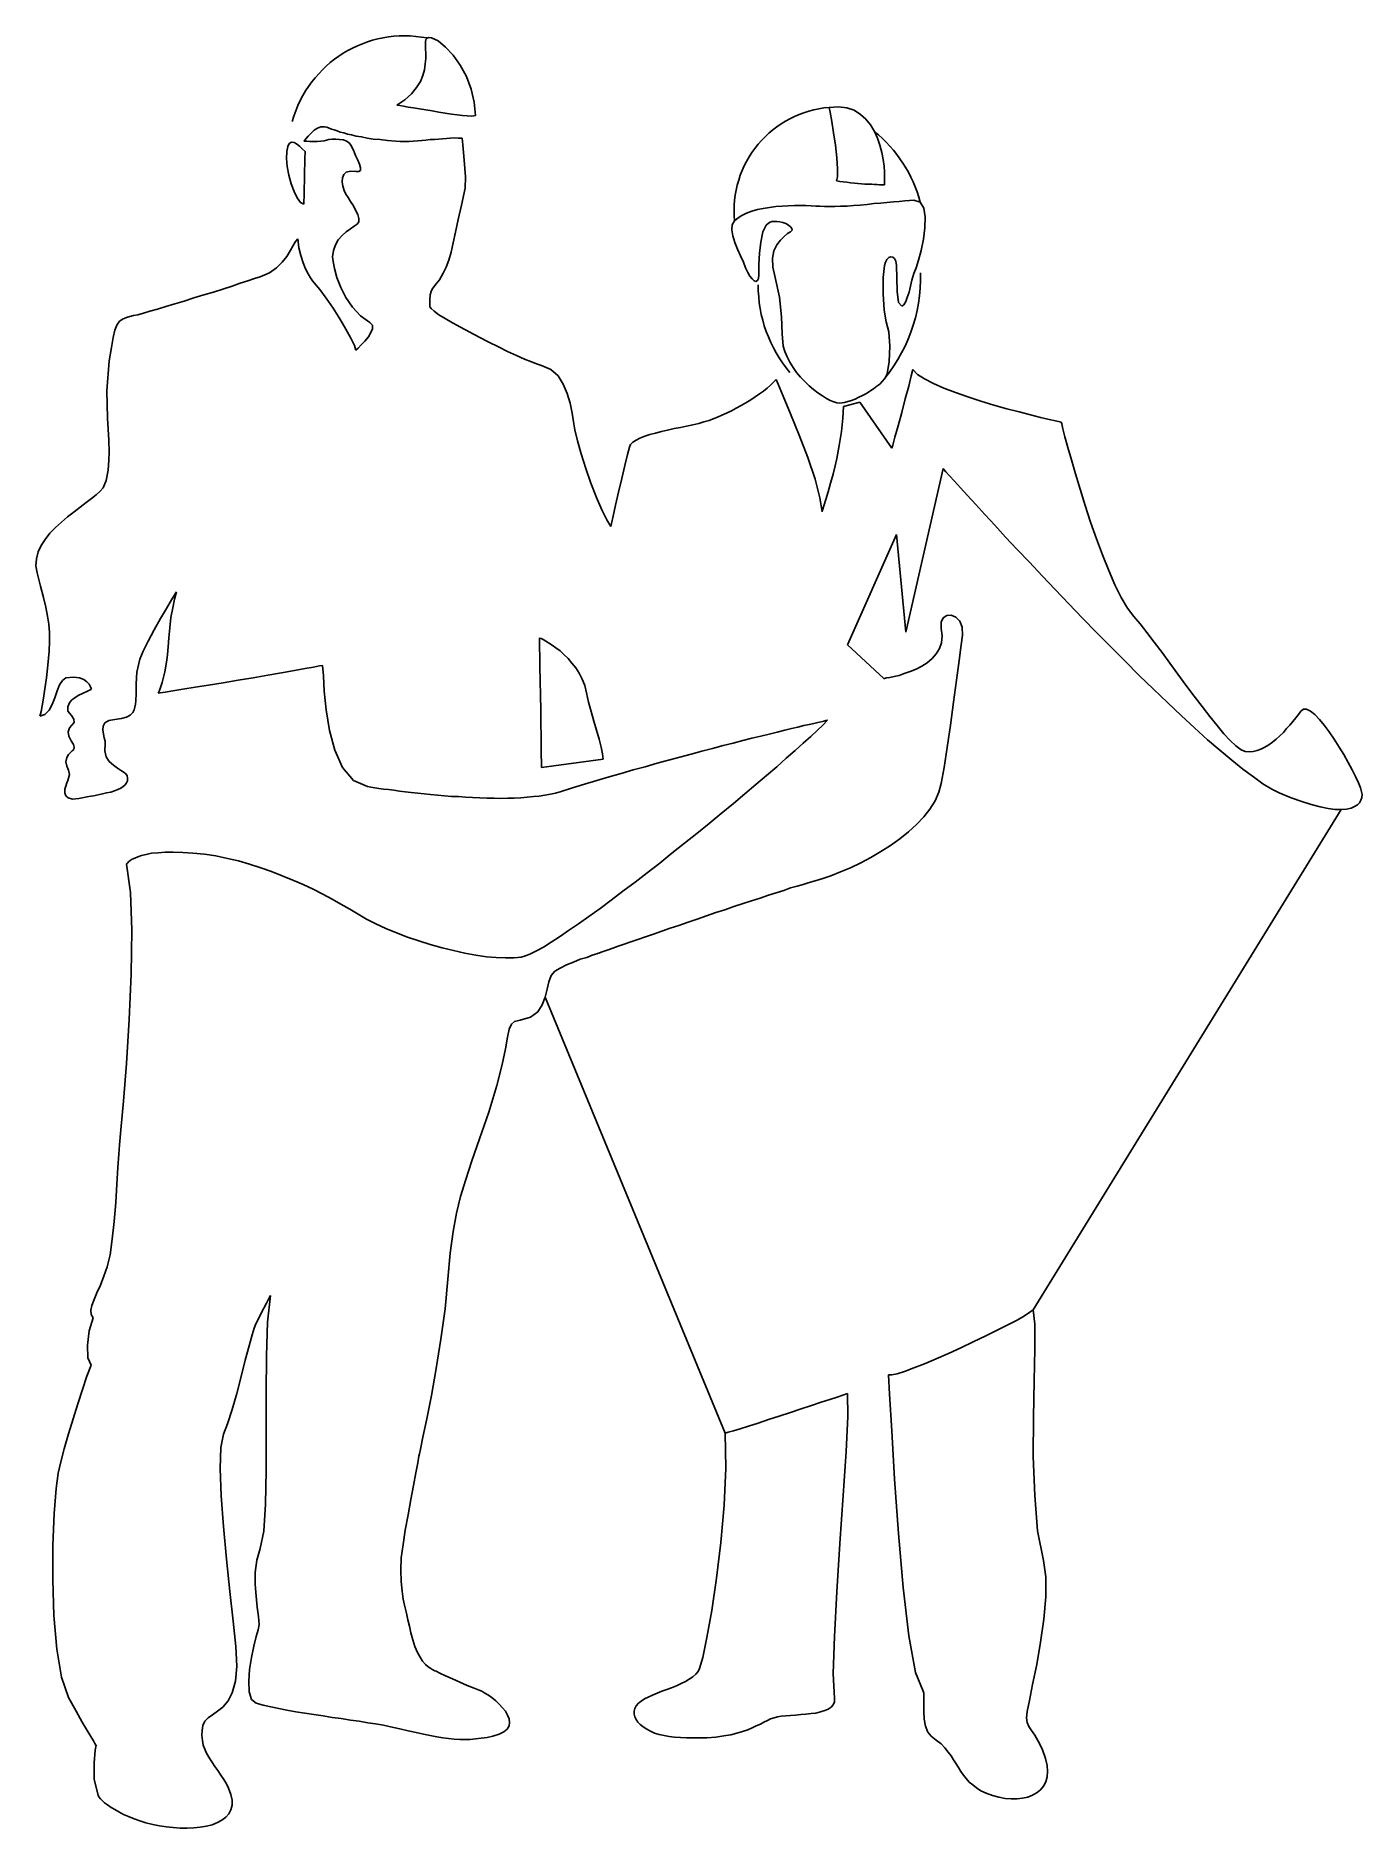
# Model space of a CAD drawing. Extents: x 97132 to 98471, y 20860 to 22669.
import ezdxf

# ---------------------------------------------------------------- set-up
doc = ezdxf.new("R2010")
doc.units = 0
doc.header["$LTSCALE"] = 1270
doc.header["$MEASUREMENT"] = 0
doc.layers.get('0').update_dxf_attribs({"linetype": 'CONTINUOUS'})

msp = doc.modelspace()

# ---------------------------------------------------------------- linework, layer by layer
at = {"linetype": 'CONTINUOUS'}
for p, q in [((97525.8, 22665.5), (97525.5, 22663.1)), ((97525.5, 22663.1), (97525.5, 22659.9)), ((97525.5, 22659.9), (97525.5, 22656)), ((97525.5, 22656), (97525.8, 22651.3)), ((97527, 22667), (97525.8, 22665.5)), ((97525.8, 22651.3), (97525.8, 22646.2)), ((97528.7, 22667.6), (97527, 22667)), ((97531.4, 22667.3), (97528.7, 22667.6)), ((97538.2, 22664), (97531.4, 22667.3)), ((97545.7, 22657.8), (97538.2, 22664)), ((97553.4, 22649.8), (97545.7, 22657.8)), ((97524.3, 22635), (97522.8, 22629)), ((97525.2, 22640.9), (97524.3, 22635)), ((97525.8, 22646.2), (97525.2, 22640.9)), ((97560.5, 22639.7), (97553.4, 22649.8)), ((97566.7, 22628.1), (97560.5, 22639.7)), ((97516.3, 22616.9), (97511.3, 22610.7)), ((97520.2, 22623.1), (97516.3, 22616.9)), ((97522.8, 22629), (97520.2, 22623.1)), ((97571.4, 22615.4), (97566.7, 22628.1)), ((97574.7, 22602.1), (97571.4, 22615.4)), ((97504.7, 22604.7), (97496.4, 22599.1)), ((97496.4, 22599.1), (97499.4, 22598.8)), ((97499.4, 22598.8), (97503.3, 22598.2)), ((97503.3, 22598.2), (97508, 22597.3)), ((97511.3, 22610.7), (97504.7, 22604.7)), ((97508, 22597.3), (97513.3, 22596.4)), ((97575.9, 22588.7), (97574.7, 22602.1)), ((97942.3, 22597.6), (97932.8, 22597)), ((97932.8, 22597), (97934, 22592)), ((97950.6, 22596.4), (97942.3, 22597.6)), ((97513.3, 22596.4), (97519.3, 22595.5)), ((97519.3, 22595.5), (97525.8, 22594.4)), ((97525.8, 22594.4), (97532.3, 22593.5)), ((97532.3, 22593.5), (97538.8, 22592.3)), ((97538.8, 22592.3), (97545.3, 22591.1)), ((97545.3, 22591.1), (97551.6, 22590.2)), ((97551.6, 22590.2), (97557.5, 22589.3)), ((97557.5, 22589.3), (97562.8, 22588.7)), ((97562.8, 22588.7), (97567.6, 22588.4)), ((97567.6, 22588.4), (97571.4, 22588.1)), ((97571.4, 22588.1), (97574.1, 22588.4)), ((97574.1, 22588.4), (97575.9, 22588.7)), ((97934, 22592), (97935.5, 22582.8)), ((97935.5, 22582.8), (97937.3, 22571.2)), ((97958, 22594.1), (97950.6, 22596.4)), ((97964.6, 22589.9), (97958, 22594.1)), ((97969.9, 22585.2), (97964.6, 22589.9)), ((97974.6, 22579.2), (97969.9, 22585.2)), ((97978.5, 22572.7), (97974.6, 22579.2)), ((97390, 22561.7), (97387.9, 22560.6)), ((97392.7, 22561.4), (97390, 22561.7)), ((97395.3, 22560.3), (97392.7, 22561.4)), ((97403.3, 22563.5), (97402.7, 22562.9)), ((97402.7, 22562.9), (97403.6, 22562.9)), ((97404.8, 22565.6), (97403.3, 22563.5)), ((97403.6, 22562.9), (97405.7, 22562.9)), ((97406.9, 22568), (97404.8, 22565.6)), ((97405.7, 22562.9), (97408.7, 22562.6)), ((97409.9, 22570.9), (97406.9, 22568)), ((97408.7, 22562.6), (97412.2, 22562.6)), ((97413.1, 22573.9), (97409.9, 22570.9)), ((97412.2, 22562.6), (97416.1, 22562.6)), ((97416.4, 22576), (97413.1, 22573.9)), ((97416.1, 22562.6), (97419.7, 22562.9)), ((97419.9, 22577.4), (97416.4, 22576)), ((97419.7, 22562.9), (97423.2, 22563.2)), ((97423.5, 22577.4), (97419.9, 22577.4)), ((97423.2, 22563.2), (97425.6, 22563.8)), ((97425.9, 22576.9), (97423.5, 22577.4)), ((97425.6, 22563.8), (97427.9, 22564.4)), ((97428.2, 22576), (97425.9, 22576.9)), ((97427.9, 22564.4), (97431.2, 22565)), ((97430.6, 22575.1), (97428.2, 22576)), ((97433.3, 22574.2), (97430.6, 22575.1)), ((97431.2, 22565), (97434.8, 22565)), ((97436.3, 22573.3), (97433.3, 22574.2)), ((97434.8, 22565), (97438.6, 22564.7)), ((97439.2, 22572.1), (97436.3, 22573.3)), ((97438.6, 22564.7), (97442.5, 22564.1)), ((97442.8, 22571.2), (97439.2, 22572.1)), ((97442.5, 22564.1), (97445.7, 22562.9)), ((97446.6, 22570), (97442.8, 22571.2)), ((97445.7, 22562.9), (97448.4, 22561.2)), ((97450.8, 22569.2), (97446.6, 22570)), ((97448.4, 22561.2), (97450.2, 22558.8)), ((97455.5, 22568), (97450.8, 22569.2)), ((97460.9, 22567.1), (97455.5, 22568)), ((97466.5, 22565.9), (97460.9, 22567.1)), ((97472.7, 22565), (97466.5, 22565.9)), ((97479.5, 22564.4), (97472.7, 22565)), ((97487.2, 22563.5), (97479.5, 22564.4)), ((97495.6, 22562.9), (97487.2, 22563.5)), ((97500, 22562.6), (97495.6, 22562.9)), ((97504.4, 22562.6), (97500, 22562.6)), ((97508.9, 22562.6), (97504.4, 22562.6)), ((97513, 22562.9), (97508.9, 22562.6)), ((97517.5, 22563.2), (97513, 22562.9)), ((97521.6, 22563.5), (97517.5, 22563.2)), ((97525.8, 22563.8), (97521.6, 22563.5)), ((97530.2, 22564.4), (97525.8, 22563.8)), ((97534.4, 22564.7), (97530.2, 22564.4)), ((97538.5, 22565), (97534.4, 22564.7)), ((97542.4, 22565.3), (97538.5, 22565)), ((97546.5, 22565.6), (97542.4, 22565.3)), ((97550.4, 22565.9), (97546.5, 22565.6)), ((97554.5, 22566.2), (97550.4, 22565.9)), ((97558.4, 22565.9), (97554.5, 22566.2)), ((97562.3, 22565.9), (97558.4, 22565.9)), ((97563.1, 22559.1), (97562.3, 22565.9)), ((97937.3, 22571.2), (97939.4, 22558.8)), ((97981.8, 22565.9), (97978.5, 22572.7)), ((97984.1, 22558.8), (97981.8, 22565.9)), ((97385.3, 22552.6), (97385, 22545.4)), ((97385, 22545.4), (97385.9, 22537.4)), ((97386.4, 22557.6), (97385.3, 22552.6)), ((97387.9, 22560.6), (97386.4, 22557.6)), ((97398.3, 22557.9), (97395.3, 22560.3)), ((97401, 22555.2), (97398.3, 22557.9)), ((97403.9, 22552.6), (97401, 22555.2)), ((97403.3, 22528.2), (97403.6, 22545.1)), ((97403.6, 22545.1), (97403.9, 22552.6)), ((97450.2, 22558.8), (97452.6, 22553.7)), ((97452.6, 22553.7), (97454.9, 22548.4)), ((97454.9, 22548.4), (97457, 22543.7)), ((97457, 22543.7), (97458.8, 22539.5)), ((97564.6, 22543.7), (97563.1, 22559.1)), ((97565.8, 22526.8), (97564.6, 22543.7)), ((97939.4, 22558.8), (97940.5, 22546)), ((97940.5, 22546), (97941.4, 22535.1)), ((97985.9, 22551.4), (97984.1, 22558.8)), ((97987.4, 22544.5), (97985.9, 22551.4)), ((97988.3, 22537.7), (97987.4, 22544.5)), ((97385.9, 22537.4), (97387.3, 22528.5)), ((97387.3, 22528.5), (97389.7, 22519.9)), ((97403, 22510.2), (97403.3, 22528.2)), ((97441.6, 22525.9), (97441.3, 22521.7)), ((97443.1, 22529.1), (97441.6, 22525.9)), ((97445.4, 22531.5), (97443.1, 22529.1)), ((97449.6, 22532.7), (97445.4, 22531.5)), ((97455.2, 22532.1), (97449.6, 22532.7)), ((97458.2, 22532.1), (97455.2, 22532.1)), ((97459.7, 22533.3), (97458.2, 22532.1)), ((97458.8, 22539.5), (97459.7, 22535.9)), ((97459.7, 22535.9), (97459.7, 22533.3)), ((97565.5, 22515.5), (97565.8, 22526.8)), ((97941.4, 22526.8), (97940.2, 22522.9)), ((97941.4, 22535.1), (97941.4, 22526.8)), ((97988.9, 22531.5), (97988.3, 22537.7)), ((97988.9, 22526.2), (97988.9, 22531.5)), ((97988.9, 22522), (97988.9, 22526.2)), ((97389.7, 22519.9), (97392.7, 22512.2)), ((97392.7, 22512.2), (97395.9, 22505.7)), ((97402.7, 22499.2), (97403, 22510.2)), ((97441.3, 22521.7), (97441.9, 22517.6)), ((97441.9, 22517.6), (97443.4, 22513.1)), ((97443.4, 22513.1), (97445.1, 22509.3)), ((97445.1, 22509.3), (97447.2, 22506)), ((97561.7, 22498.3), (97565.5, 22515.5)), ((97940.2, 22522.9), (97943.5, 22522.3)), ((97943.5, 22522.3), (97947.1, 22521.7)), ((97947.1, 22521.7), (97950.6, 22521.4)), ((97950.6, 22521.4), (97954.5, 22520.8)), ((97954.5, 22520.8), (97958.3, 22520.5)), ((97958.3, 22520.5), (97961.9, 22520.2)), ((97961.9, 22520.2), (97965.4, 22519.9)), ((97965.4, 22519.9), (97969, 22519.6)), ((97969, 22519.6), (97972.6, 22519.3)), ((97972.6, 22519.3), (97975.8, 22519.3)), ((97975.8, 22519.3), (97978.8, 22519)), ((97978.8, 22519), (97981.5, 22519)), ((97981.5, 22519), (97983.8, 22518.8)), ((97983.8, 22518.8), (97985.9, 22518.8)), ((97985.9, 22518.8), (97987.4, 22518.8)), ((97987.4, 22518.8), (97988.6, 22518.8)), ((97988.6, 22518.8), (97988.9, 22522)), ((97395.9, 22505.7), (97399.2, 22501)), ((97399.2, 22501), (97402.7, 22499.2)), ((97447.2, 22506), (97449.6, 22502.1)), ((97449.6, 22502.1), (97452.6, 22497.7)), ((97452.6, 22497.7), (97454.9, 22493.3)), ((97454.9, 22493.3), (97457, 22488.8)), ((97457, 22488.8), (97458.2, 22484.9)), ((97558.4, 22483.8), (97561.7, 22498.3)), ((97849.5, 22490.3), (97844.8, 22487.9)), ((97854.9, 22492.1), (97849.5, 22490.3)), ((97860.5, 22493.9), (97854.9, 22492.1)), ((97866.4, 22495), (97860.5, 22493.9)), ((97872.6, 22495.9), (97866.4, 22495)), ((97878.9, 22496.8), (97872.6, 22495.9)), ((97885.4, 22497.4), (97878.9, 22496.8)), ((97891.6, 22497.7), (97885.4, 22497.4)), ((97897.8, 22498), (97891.6, 22497.7)), ((97903.8, 22498), (97897.8, 22498)), ((97909.4, 22498), (97903.8, 22498)), ((97914.7, 22497.7), (97909.4, 22498)), ((97919.5, 22497.4), (97914.7, 22497.7)), ((97923.6, 22497.1), (97919.5, 22497.4)), ((97928.1, 22496.8), (97923.6, 22497.1)), ((97932.8, 22496.8), (97928.1, 22496.8)), ((97938.5, 22496.8), (97932.8, 22496.8)), ((97944.4, 22497.1), (97938.5, 22496.8)), ((97950.9, 22497.4), (97944.4, 22497.1)), ((97957.4, 22498), (97950.9, 22497.4)), ((97964.3, 22498.3), (97957.4, 22498)), ((97971.1, 22498.9), (97964.3, 22498.3)), ((97977.9, 22499.8), (97971.1, 22498.9)), ((97984.7, 22500.4), (97977.9, 22499.8)), ((97991.2, 22501), (97984.7, 22500.4)), ((97997.8, 22501.6), (97991.2, 22501)), ((98003.7, 22502.1), (97997.8, 22501.6)), ((98009.3, 22502.7), (98003.7, 22502.1)), ((98014.1, 22503), (98009.3, 22502.7)), ((98018.5, 22503.3), (98014.1, 22503)), ((98024.7, 22501.3), (98018.5, 22503.3)), ((98028.3, 22495.3), (98024.7, 22501.3)), ((98029.8, 22486.4), (98028.3, 22495.3)), ((97445.4, 22471.3), (97441.3, 22467.5)), ((97449.6, 22474.3), (97445.4, 22471.3)), ((97453.4, 22476.9), (97449.6, 22474.3)), ((97456.4, 22479), (97453.4, 22476.9)), ((97458.2, 22481.4), (97456.4, 22479)), ((97458.2, 22484.9), (97458.2, 22481.4)), ((97553.4, 22460.1), (97555.7, 22471)), ((97555.7, 22471), (97558.4, 22483.8)), ((97835, 22478.4), (97834.7, 22473.4)), ((97834.7, 22473.4), (97835.6, 22467.2)), ((97837.4, 22482.6), (97835, 22478.4)), ((97840.9, 22485.5), (97837.4, 22482.6)), ((97844.8, 22487.9), (97840.9, 22485.5)), ((97863.8, 22460.9), (97866.1, 22471.3)), ((97866.1, 22471.3), (97867.9, 22475.5)), ((97867.9, 22475.5), (97869.4, 22478.1)), ((97869.4, 22478.1), (97871.5, 22480.2)), ((97871.5, 22480.2), (97873.2, 22481.1)), ((97873.2, 22481.1), (97875, 22481.7)), ((97875, 22481.7), (97877.1, 22481.7)), ((97877.1, 22481.7), (97878.6, 22481.7)), ((97878.6, 22481.7), (97880.4, 22481.7)), ((97880.4, 22481.7), (97883, 22481.4)), ((97883, 22481.4), (97886, 22480.8)), ((97886, 22480.8), (97889, 22479.6)), ((97889, 22479.6), (97891.9, 22478.1)), ((97894, 22471.3), (97891, 22469.5)), ((97891.9, 22478.1), (97894, 22476.4)), ((97894, 22476.4), (97895.2, 22474.6)), ((97895.5, 22473.1), (97894, 22471.3)), ((97895.2, 22474.6), (97895.5, 22473.1)), ((98028, 22463.9), (98029.5, 22475.5)), ((98029.5, 22475.5), (98029.8, 22486.4)), ((97391.8, 22457.4), (97388.8, 22452)), ((97394.1, 22461.5), (97391.8, 22457.4)), ((97396.5, 22464.2), (97394.1, 22461.5)), ((97397.7, 22455.3), (97396.5, 22464.2)), ((97399.5, 22447.3), (97397.7, 22455.3)), ((97432.4, 22452.6), (97431.5, 22446.1)), ((97434.5, 22458.3), (97432.4, 22452.6)), ((97437.4, 22463.3), (97434.5, 22458.3)), ((97441.3, 22467.5), (97437.4, 22463.3)), ((97551.3, 22450.9), (97553.4, 22460.1)), ((97835.6, 22467.2), (97837.7, 22460.6)), ((97837.7, 22460.6), (97840.3, 22453.8)), ((97840.3, 22453.8), (97843.3, 22447)), ((97862.6, 22449.7), (97863.8, 22460.9)), ((97880.1, 22458.3), (97877.1, 22452)), ((97883.6, 22463), (97880.1, 22458.3)), ((97887.5, 22466.6), (97883.6, 22463)), ((97891, 22469.5), (97887.5, 22466.6)), ((98023, 22442.6), (98025.6, 22452.6)), ((98025.6, 22452.6), (98028, 22463.9)), ((97374.9, 22435.1), (97367.8, 22430.1)), ((97380.8, 22440.8), (97374.9, 22435.1)), ((97385.3, 22446.4), (97380.8, 22440.8)), ((97388.8, 22452), (97385.3, 22446.4)), ((97401.9, 22440.2), (97399.5, 22447.3)), ((97404.2, 22434), (97401.9, 22440.2)), ((97406.9, 22428.9), (97404.2, 22434)), ((97431.5, 22446.1), (97432.1, 22441.4)), ((97432.1, 22441.4), (97433.6, 22434.3)), ((97433.6, 22434.3), (97436, 22425.4)), ((97543.3, 22429.5), (97546.2, 22435.7)), ((97546.2, 22435.7), (97548.9, 22442.9)), ((97548.9, 22442.9), (97551.3, 22450.9)), ((97843.3, 22447), (97846.3, 22440.8)), ((97846.3, 22440.8), (97848.6, 22435.1)), ((97848.6, 22435.1), (97850.7, 22430.4)), ((97862, 22438.4), (97862.6, 22449.7)), ((97862, 22428), (97862, 22438.4)), ((97877.1, 22452), (97875.6, 22444.6)), ((97875.6, 22444.6), (97875.9, 22435.7)), ((97875.9, 22435.7), (97878.3, 22425.1)), ((97987.4, 22425.4), (97988.6, 22437.2)), ((97988.6, 22437.2), (97989.8, 22440.8)), ((97989.8, 22440.8), (97991.2, 22443.4)), ((97991.2, 22443.4), (97993, 22445.5)), ((97993, 22445.5), (97995.1, 22446.1)), ((97995.1, 22446.1), (97997.2, 22445.8)), ((97997.2, 22445.8), (97998.9, 22444.3)), ((97998.9, 22444.3), (98000.1, 22441.7)), ((98000.1, 22441.7), (98001, 22437.2)), ((98001, 22437.2), (98001.3, 22424.8)), ((98018.5, 22429.2), (98020.6, 22435.1)), ((98020.6, 22435.1), (98023, 22442.6)), ((97330.1, 22416.5), (97320.9, 22413.5)), ((97338.4, 22419.4), (97330.1, 22416.5)), ((97346.1, 22421.8), (97338.4, 22419.4)), ((97352.9, 22424.2), (97346.1, 22421.8)), ((97358.6, 22426), (97352.9, 22424.2)), ((97367.8, 22430.1), (97358.6, 22426)), ((97409.3, 22424.8), (97406.9, 22428.9)), ((97411.3, 22421.8), (97409.3, 22424.8)), ((97413.1, 22419.7), (97411.3, 22421.8)), ((97418.8, 22413.2), (97413.1, 22419.7)), ((97436, 22425.4), (97439.8, 22415.3)), ((97532.3, 22413.5), (97533.8, 22415.9)), ((97533.8, 22415.9), (97536.2, 22418.8)), ((97536.2, 22418.8), (97539.4, 22423)), ((97539.4, 22423), (97543.3, 22429.5)), ((97850.7, 22430.4), (97852.8, 22426.6)), ((97852.8, 22426.6), (97855.2, 22423.9)), ((97855.2, 22423.9), (97857.2, 22421.8)), ((97857.2, 22421.8), (97859, 22421.2)), ((97859, 22421.2), (97860.5, 22422.1)), ((97860.5, 22422.1), (97861.7, 22424.2)), ((97861.7, 22424.2), (97862, 22428)), ((97878.3, 22425.1), (97882.7, 22405.5)), ((97987.4, 22408.8), (97987.4, 22425.4)), ((98001.3, 22424.8), (98001.6, 22411.1)), ((98013.5, 22410.5), (98015, 22416.5)), ((98015, 22416.5), (98016.4, 22422.7)), ((98016.4, 22422.7), (98018.5, 22429.2)), ((97272.3, 22398.7), (97263.4, 22396)), ((97281.8, 22401.4), (97272.3, 22398.7)), ((97291.6, 22404.6), (97281.8, 22401.4)), ((97301.6, 22407.6), (97291.6, 22404.6)), ((97311.4, 22410.5), (97301.6, 22407.6)), ((97320.9, 22413.5), (97311.4, 22410.5)), ((97425.3, 22404.3), (97418.8, 22413.2)), ((97432.1, 22394.2), (97425.3, 22404.3)), ((97439.8, 22415.3), (97445.1, 22405.2)), ((97445.1, 22405.2), (97451.7, 22395.4)), ((97529.9, 22402.8), (97530.2, 22407.9)), ((97529.9, 22395.7), (97529.9, 22402.8)), ((97530.2, 22407.9), (97531.1, 22411.1)), ((97531.1, 22411.1), (97532.3, 22413.5)), ((97882.7, 22405.5), (97884.8, 22385.6)), ((97988.3, 22392.2), (97987.4, 22408.8)), ((98001.6, 22411.1), (98002.8, 22399.9)), ((98002.8, 22399.9), (98006.1, 22396.3)), ((98006.1, 22396.3), (98008.1, 22397.8)), ((98008.1, 22397.8), (98010.2, 22401)), ((98010.2, 22401), (98011.7, 22405.2)), ((98011.7, 22405.2), (98013.5, 22410.5)), ((97216.6, 22381.2), (97213.9, 22377.3)), ((97220.1, 22383.6), (97216.6, 22381.2)), ((97224.6, 22385.3), (97220.1, 22383.6)), ((97230.8, 22386.8), (97224.6, 22385.3)), ((97234.9, 22387.7), (97230.8, 22386.8)), ((97240.6, 22389.2), (97234.9, 22387.7)), ((97247.1, 22391.3), (97240.6, 22389.2)), ((97254.8, 22393.3), (97247.1, 22391.3)), ((97263.4, 22396), (97254.8, 22393.3)), ((97438.9, 22383.6), (97432.1, 22394.2)), ((97445.1, 22373.2), (97438.9, 22383.6)), ((97451.7, 22395.4), (97459.7, 22386.5)), ((97459.7, 22386.5), (97469.2, 22379.7)), ((97469.2, 22379.7), (97471.8, 22377)), ((97531.1, 22393.9), (97529.9, 22395.7)), ((97534.1, 22391.3), (97531.1, 22393.9)), ((97538.8, 22387.7), (97534.1, 22391.3)), ((97545.1, 22383.9), (97538.8, 22387.7)), ((97552.5, 22379.4), (97545.1, 22383.9)), ((97884.8, 22385.6), (97885.4, 22368.4)), ((97990.6, 22380.6), (97988.3, 22392.2)), ((97993, 22370.5), (97990.6, 22380.6)), ((97210, 22364.6), (97208.3, 22354.5)), ((97211.8, 22372), (97210, 22364.6)), ((97213.9, 22377.3), (97211.8, 22372)), ((97450.2, 22364), (97445.1, 22373.2)), ((97453.7, 22356.6), (97450.2, 22364)), ((97467.7, 22365.2), (97464.1, 22361)), ((97470.3, 22369.6), (97467.7, 22365.2)), ((97471.8, 22373.5), (97470.3, 22369.6)), ((97471.8, 22377), (97471.8, 22373.5)), ((97560.8, 22375), (97552.5, 22379.4)), ((97570, 22369.9), (97560.8, 22375)), ((97579.5, 22364.9), (97570, 22369.9)), ((97589.2, 22360.1), (97579.5, 22364.9)), ((97885.4, 22368.4), (97886.6, 22356)), ((97994.2, 22356), (97993, 22370.5)), ((97208.3, 22354.5), (97206.2, 22341.2)), ((97455.2, 22351.8), (97453.7, 22356.6)), ((97457.3, 22353.9), (97455.2, 22351.8)), ((97460.6, 22357.2), (97457.3, 22353.9)), ((97464.1, 22361), (97460.6, 22357.2)), ((97599, 22355.1), (97589.2, 22360.1)), ((97608.2, 22350.7), (97599, 22355.1)), ((97617.1, 22346.5), (97608.2, 22350.7)), ((97625.4, 22342.9), (97617.1, 22346.5)), ((97886.6, 22356), (97888.1, 22350.4)), ((97888.1, 22350.4), (97890.4, 22345)), ((97890.4, 22345), (97893.1, 22339.7)), ((97993.6, 22340.6), (97994.2, 22356)), ((97206.2, 22341.2), (97203.8, 22310.9)), ((97632.5, 22340), (97625.4, 22342.9)), ((97638.4, 22337.9), (97632.5, 22340)), ((97642.6, 22336.4), (97638.4, 22337.9)), ((97651.8, 22332.3), (97642.6, 22336.4)), ((97659.2, 22326), (97651.8, 22332.3)), ((97664.5, 22317.7), (97659.2, 22326)), ((97893.1, 22339.7), (97896.4, 22334.3)), ((97896.4, 22334.3), (97899.9, 22329.3)), ((97899.9, 22329.3), (97904.1, 22324.6)), ((97988.9, 22323.1), (97990.4, 22325.5)), ((97990.4, 22325.5), (97991.5, 22328.1)), ((97991.5, 22328.1), (97993.6, 22340.6)), ((98015.8, 22326), (98013.2, 22315.7)), ((98017.3, 22332.3), (98015.8, 22326)), ((98022.1, 22327.5), (98017.3, 22332.3)), ((98029.2, 22322.8), (98022.1, 22327.5)), ((97203.8, 22310.9), (97204.4, 22283.1)), ((97668.4, 22308.3), (97664.5, 22317.7)), ((97671.4, 22298.5), (97668.4, 22308.3)), ((97862.6, 22307.7), (97858.1, 22304.7)), ((97866.7, 22310.6), (97862.6, 22307.7)), ((97870.3, 22313.6), (97866.7, 22310.6)), ((97873.8, 22316.6), (97870.3, 22313.6)), ((97876.8, 22319.5), (97873.8, 22316.6)), ((97879.5, 22322.2), (97876.8, 22319.5)), ((97881.5, 22317.7), (97879.5, 22322.2)), ((97886.6, 22305.3), (97881.5, 22317.7)), ((97904.1, 22324.6), (97908.2, 22320.1)), ((97908.2, 22320.1), (97912.7, 22316)), ((97912.7, 22316), (97917.1, 22312.1)), ((97917.1, 22312.1), (97921.6, 22308.8)), ((97921.6, 22308.8), (97926, 22305.9)), ((97966.6, 22306.2), (97970.5, 22308.3)), ((97970.5, 22308.3), (97974, 22310.6)), ((97974, 22310.6), (97977.6, 22313)), ((97977.6, 22313), (97980.9, 22315.4)), ((97980.9, 22315.4), (97984.1, 22317.7)), ((97984.1, 22317.7), (97986.5, 22320.4)), ((97986.5, 22320.4), (97988.9, 22323.1)), ((98013.2, 22315.7), (98009.6, 22302.9)), ((98038.1, 22318.3), (98029.2, 22322.8)), ((98048.5, 22313.6), (98038.1, 22318.3)), ((98060.3, 22309.1), (98048.5, 22313.6)), ((98072.8, 22304.7), (98060.3, 22309.1)), ((97673.4, 22288.4), (97671.4, 22298.5)), ((97834.4, 22290.8), (97829.4, 22288.4)), ((97839.1, 22293.4), (97834.4, 22290.8)), ((97843.9, 22296.1), (97839.1, 22293.4)), ((97848.9, 22298.8), (97843.9, 22296.1)), ((97853.7, 22301.7), (97848.9, 22298.8)), ((97858.1, 22304.7), (97853.7, 22301.7)), ((97894, 22287.5), (97886.6, 22305.3)), ((97926, 22305.9), (97930.2, 22303.2)), ((97930.2, 22303.2), (97934, 22301.1)), ((97934, 22301.1), (97937.6, 22299.7)), ((97937.6, 22299.7), (97940.5, 22298.8)), ((97940.5, 22298.8), (97943.2, 22298.5)), ((97943.2, 22298.5), (97945.9, 22298.8)), ((97945.9, 22298.8), (97948.5, 22299.1)), ((97947.4, 22295.2), (97946.8, 22283.1)), ((97964, 22299.4), (97947.4, 22295.2)), ((97948.5, 22299.1), (97951.8, 22300)), ((97951.8, 22300), (97955.4, 22301.1)), ((97955.4, 22301.1), (97959.2, 22302.6)), ((97959.2, 22302.6), (97962.8, 22304.4)), ((97962.8, 22304.4), (97966.6, 22306.2)), ((97996.3, 22253.1), (97964, 22299.4)), ((98009.6, 22302.9), (98006.1, 22289)), ((98086.1, 22300.5), (98072.8, 22304.7)), ((98099.2, 22296.4), (98086.1, 22300.5)), ((98112.2, 22292.8), (98099.2, 22296.4)), ((98124.7, 22289.6), (98112.2, 22292.8)), ((98136.2, 22286.6), (98124.7, 22289.6)), ((97204.4, 22283.1), (97205.9, 22261.1)), ((97674.9, 22279.5), (97673.4, 22288.4)), ((97676.1, 22271.5), (97674.9, 22279.5)), ((97678.8, 22260.5), (97676.1, 22271.5)), ((97769.8, 22271.2), (97763.6, 22269.7)), ((97776.3, 22272.7), (97769.8, 22271.2)), ((97782.8, 22273.9), (97776.3, 22272.7)), ((97789, 22275.3), (97782.8, 22273.9)), ((97795.3, 22276.5), (97789, 22275.3)), ((97801.2, 22278), (97795.3, 22276.5)), ((97806.5, 22279.5), (97801.2, 22278)), ((97811.6, 22281), (97806.5, 22279.5)), ((97815.7, 22282.5), (97811.6, 22281)), ((97820.2, 22284.2), (97815.7, 22282.5)), ((97824.6, 22286.3), (97820.2, 22284.2)), ((97829.4, 22288.4), (97824.6, 22286.3)), ((97902.6, 22266.2), (97894, 22287.5)), ((97946.8, 22283.1), (97945.3, 22269.7)), ((98002.5, 22275.6), (97999.2, 22264.1)), ((98006.1, 22289), (98002.5, 22275.6)), ((98146.3, 22283.9), (98136.2, 22286.6)), ((98154.9, 22281.9), (98146.3, 22283.9)), ((98161.4, 22280.4), (98154.9, 22281.9)), ((98165.6, 22279.5), (98161.4, 22280.4)), ((98167, 22279.2), (98165.6, 22279.5)), ((98167.6, 22277.4), (98167, 22279.2)), ((98168.8, 22272.4), (98167.6, 22277.4)), ((98170.9, 22264.4), (98168.8, 22272.4)), ((97205.9, 22261.1), (97206.2, 22249)), ((97682.6, 22247.2), (97678.8, 22260.5)), ((97731.2, 22254), (97729.2, 22246.6)), ((97732.4, 22256.7), (97731.2, 22254)), ((97734.8, 22259), (97732.4, 22256.7)), ((97738.1, 22261.1), (97734.8, 22259)), ((97741.9, 22263.2), (97738.1, 22261.1)), ((97746.7, 22265), (97741.9, 22263.2)), ((97752, 22266.8), (97746.7, 22265)), ((97757.6, 22268.2), (97752, 22266.8)), ((97763.6, 22269.7), (97757.6, 22268.2)), ((97911.2, 22243.6), (97902.6, 22266.2)), ((97942.9, 22255.8), (97940.5, 22242.7)), ((97945.3, 22269.7), (97942.9, 22255.8)), ((97997.2, 22256.1), (97996.3, 22253.1)), ((97999.2, 22264.1), (97997.2, 22256.1)), ((98173.9, 22253.7), (98170.9, 22264.4)), ((98177.4, 22241.2), (98173.9, 22253.7)), ((97205.6, 22241), (97205, 22230.6)), ((97206.2, 22249), (97205.6, 22241)), ((97687.1, 22232.4), (97682.6, 22247.2)), ((97726.5, 22235.6), (97723.5, 22222.3)), ((97729.2, 22246.6), (97726.5, 22235.6)), ((97918.6, 22221.7), (97911.2, 22243.6)), ((97939.1, 22235.3), (97937, 22226.7)), ((97940.5, 22242.7), (97939.1, 22235.3)), ((98181.6, 22227), (98177.4, 22241.2)), ((97203.2, 22220.5), (97200, 22212.8)), ((97205, 22230.6), (97203.2, 22220.5)), ((97692.4, 22217.5), (97687.1, 22232.4)), ((97698, 22203.3), (97692.4, 22217.5)), ((97723.5, 22222.3), (97720.3, 22208.6)), ((97923.6, 22202.7), (97918.6, 22221.7)), ((97934.3, 22217.8), (97931.9, 22208.9)), ((97937, 22226.7), (97934.3, 22217.8)), ((98010.2, 22067.2), (98047.9, 22232.4)), ((98047.9, 22232.4), (98048.8, 22231.5)), ((98048.8, 22231.5), (98050.8, 22229.1)), ((98050.8, 22229.1), (98054.4, 22224.9)), ((98054.4, 22224.9), (98059.4, 22219.6)), ((98059.4, 22219.6), (98065.4, 22213.1)), ((98186.3, 22211.6), (98181.6, 22227)), ((97188.1, 22202.1), (97182.8, 22198)), ((97193.1, 22206), (97188.1, 22202.1)), ((97197, 22209.5), (97193.1, 22206)), ((97200, 22212.8), (97197, 22209.5)), ((97703.4, 22190.6), (97698, 22203.3)), ((97720.3, 22208.6), (97717.3, 22195.6)), ((97925.7, 22188.8), (97923.6, 22202.7)), ((97929.6, 22201.2), (97927.5, 22194.7)), ((97931.9, 22208.9), (97929.6, 22201.2)), ((98065.4, 22213.1), (98072.5, 22205.1)), ((98072.5, 22205.1), (98080.8, 22196.2)), ((98191.4, 22195), (98186.3, 22211.6)), ((97164.1, 22183.7), (97157.9, 22178.4)), ((97170.6, 22188.8), (97164.1, 22183.7)), ((97176.8, 22193.5), (97170.6, 22188.8)), ((97182.8, 22198), (97176.8, 22193.5)), ((97708.4, 22180.5), (97703.4, 22190.6)), ((97714.9, 22184.3), (97713.2, 22176.9)), ((97717.3, 22195.6), (97714.9, 22184.3)), ((97926.3, 22190.3), (97925.7, 22188.8)), ((97927.5, 22194.7), (97926.3, 22190.3)), ((98080.8, 22196.2), (98090, 22186.1)), ((98090, 22186.1), (98100, 22175.1)), ((98196.7, 22178.4), (98191.4, 22195)), ((97146.3, 22167.1), (97141.6, 22160.9)), ((97151.9, 22172.8), (97146.3, 22167.1)), ((97157.9, 22178.4), (97151.9, 22172.8)), ((97712.6, 22173.9), (97708.4, 22180.5)), ((97713.2, 22176.9), (97712.6, 22173.9)), ((97951.5, 22054.5), (98001, 22165.9)), ((98001, 22165.9), (98010.2, 22067.2)), ((98100, 22175.1), (98111, 22163.3)), ((98111, 22163.3), (98122.6, 22150.8)), ((98202.6, 22161.5), (98196.7, 22178.4)), ((97134.4, 22148.2), (97132.7, 22141.3)), ((97137.4, 22154.7), (97134.4, 22148.2)), ((97141.6, 22160.9), (97137.4, 22154.7)), ((98122.6, 22150.8), (98135, 22137.8)), ((98208.8, 22145.2), (98202.6, 22161.5)), ((98215.1, 22129.5), (98208.8, 22145.2)), ((97132.7, 22141.3), (97132.1, 22134.2)), ((97132.1, 22134.2), (97133.3, 22127.1)), ((97133.3, 22127.1), (97136.8, 22113.8)), ((98135, 22137.8), (98147.8, 22124.1)), ((98221.3, 22115), (98215.1, 22129.5)), ((97136.8, 22113.8), (97139.8, 22102.2)), ((98147.8, 22124.1), (98161.1, 22110.2)), ((98161.1, 22110.2), (98174.8, 22096)), ((98227.8, 22102.2), (98221.3, 22115)), ((97139.8, 22102.2), (97142.2, 22092.4)), ((97142.2, 22092.4), (97143.9, 22083.5)), ((97257.8, 22080.9), (97264, 22091.2)), ((97264, 22091.2), (97269, 22099.8)), ((97270.2, 22091.8), (97268.4, 22082)), ((97269, 22099.8), (97272.6, 22105.8)), ((97272, 22100.7), (97270.2, 22091.8)), ((97274.1, 22107.8), (97272, 22100.7)), ((97272.6, 22105.8), (97274.1, 22107.8)), ((98174.8, 22096), (98188.7, 22081.4)), ((98234.1, 22091.5), (98227.8, 22102.2)), ((98240.3, 22083.2), (98234.1, 22091.5)), ((97143.9, 22083.5), (97145.1, 22075.2)), ((97145.1, 22075.2), (97145.7, 22066.9)), ((97251.5, 22069.6), (97257.8, 22080.9)), ((97268.4, 22082), (97267.3, 22071.7)), ((98047.9, 22081.8), (98045.8, 22077.3)), ((98045.8, 22077.3), (98046.1, 22070.8)), ((98051.7, 22084.1), (98047.9, 22081.8)), ((98056.2, 22084.4), (98051.7, 22084.1)), ((98060.9, 22082.3), (98056.2, 22084.4)), ((98064.8, 22078.2), (98060.9, 22082.3)), ((98067.1, 22072.3), (98064.8, 22078.2)), ((98067.4, 22064.3), (98067.1, 22072.3)), ((98188.7, 22081.4), (98202.9, 22066.9)), ((98246.8, 22075.5), (98240.3, 22083.2)), ((98253.6, 22066.9), (98246.8, 22075.5)), ((97146, 22058), (97145.4, 22048.2)), ((97145.7, 22066.9), (97146, 22058)), ((97240.3, 22048.2), (97245.3, 22058.3)), ((97245.3, 22058.3), (97251.5, 22069.6)), ((97266.4, 22061.6), (97265.5, 22052.4)), ((97267.3, 22071.7), (97266.4, 22061.6)), ((97640.5, 22061.6), (97640.8, 22032.5)), ((97640.8, 22061.3), (97640.5, 22061.6)), ((97642.3, 22060.7), (97640.8, 22061.3)), ((97644.1, 22059.8), (97642.3, 22060.7)), ((97646.8, 22058.3), (97644.1, 22059.8)), ((97649.7, 22056.5), (97646.8, 22058.3)), ((97653.3, 22054.2), (97649.7, 22056.5)), ((97657.1, 22051.5), (97653.3, 22054.2)), ((97988, 22020.4), (97951.5, 22054.5)), ((98046.4, 22056.5), (98044.3, 22050.6)), ((98046.1, 22070.8), (98047, 22063.4)), ((98047, 22063.4), (98046.4, 22056.5)), ((98064.2, 22038.8), (98066.2, 22054.5)), ((98066.2, 22054.5), (98067.4, 22064.3)), ((98202.9, 22066.9), (98217.1, 22052.4)), ((98261, 22057.1), (98253.6, 22066.9)), ((98269, 22046.8), (98261, 22057.1)), ((97145.4, 22048.2), (97144.2, 22034)), ((97234.1, 22026.9), (97237, 22039.9)), ((97237, 22039.9), (97240.3, 22048.2)), ((97264.3, 22039.1), (97262.2, 22027.2)), ((97264.9, 22044.7), (97264.3, 22039.1)), ((97265.5, 22052.4), (97264.9, 22044.7)), ((97661.3, 22048.5), (97657.1, 22051.5)), ((97665.1, 22044.7), (97661.3, 22048.5)), ((97669.3, 22040.8), (97665.1, 22044.7)), ((97673.1, 22036.1), (97669.3, 22040.8)), ((97677, 22031.1), (97673.1, 22036.1)), ((98031.9, 22036.4), (98026.5, 22032.8)), ((98036.9, 22040.5), (98031.9, 22036.4)), ((98041, 22045.3), (98036.9, 22040.5)), ((98044.3, 22050.6), (98041, 22045.3)), ((98061.5, 22018.9), (98064.2, 22038.8)), ((98217.1, 22052.4), (98231.7, 22037.9)), ((98231.7, 22037.9), (98245.9, 22023.6)), ((98276.7, 22036.1), (98269, 22046.8)), ((98285, 22024.8), (98276.7, 22036.1)), ((97142.7, 22021.3), (97141.3, 22010)), ((97144.2, 22034), (97142.7, 22021.3)), ((97156.1, 22014.1), (97159, 22018.6)), ((97159, 22018.6), (97162.3, 22021)), ((97162.3, 22021), (97170, 22021.9)), ((97170, 22021.9), (97176, 22021.3)), ((97176, 22021.3), (97180.4, 22019.5)), ((97180.4, 22019.5), (97183.7, 22017.1)), ((97233.2, 22015), (97234.1, 22026.9)), ((97262.2, 22027.2), (97259.5, 22016.5)), ((97321.2, 22016.2), (97336.3, 22018.9)), ((97336.3, 22018.9), (97351.5, 22021.3)), ((97351.5, 22021.3), (97366.3, 22023.9)), ((97366.3, 22023.9), (97380.2, 22026.3)), ((97380.2, 22026.3), (97393, 22028.4)), ((97393, 22028.4), (97403.9, 22030.5)), ((97403.9, 22030.5), (97412.5, 22031.9)), ((97412.5, 22031.9), (97418.5, 22033.1)), ((97418.5, 22033.1), (97421.4, 22033.7)), ((97421.4, 22033.7), (97422.3, 22023.3)), ((97422.3, 22023.3), (97423.2, 22007.6)), ((97640.8, 22032.5), (97641.7, 21988.7)), ((97680.5, 22025.7), (97677, 22031.1)), ((97683.5, 22019.8), (97680.5, 22025.7)), ((97686.2, 22013.3), (97683.5, 22019.8)), ((97988.9, 22020.4), (97988, 22020.4)), ((97990.9, 22021), (97988.9, 22020.4)), ((97994.2, 22021.6), (97990.9, 22021)), ((97998.4, 22022.5), (97994.2, 22021.6)), ((98003.4, 22023.6), (97998.4, 22022.5)), ((98008.7, 22025.4), (98003.4, 22023.6)), ((98014.7, 22027.5), (98008.7, 22025.4)), ((98020.6, 22029.9), (98014.7, 22027.5)), ((98026.5, 22032.8), (98020.6, 22029.9)), ((98058.5, 21996.7), (98061.5, 22018.9)), ((98245.9, 22023.6), (98260.4, 22009.7)), ((98293, 22013.9), (98285, 22024.8)), ((97139.8, 22000.5), (97138.3, 21992.8)), ((97141.3, 22010), (97139.8, 22000.5)), ((97148.7, 21994.3), (97151.3, 22001.1)), ((97151.3, 22001.1), (97153.7, 22007.9)), ((97153.7, 22007.9), (97156.1, 22014.1)), ((97171.8, 22001.4), (97168.2, 21998.7)), ((97175.6, 22003.5), (97171.8, 22001.4)), ((97179.8, 22005.6), (97175.6, 22003.5)), ((97184.2, 22007.6), (97179.8, 22005.6)), ((97183.7, 22017.1), (97186, 22014.7)), ((97188.1, 22009.7), (97184.2, 22007.6)), ((97186, 22014.7), (97187.2, 22012.1)), ((97187.2, 22012.1), (97187.8, 22010.3)), ((97187.8, 22010.3), (97188.1, 22009.7)), ((97232.9, 21997.8), (97233.2, 22005.3)), ((97233.2, 22005.3), (97233.2, 22015)), ((97256.9, 22008.5), (97255.7, 22005.6)), ((97255.7, 22005.6), (97257.5, 22005.9)), ((97259.5, 22016.5), (97256.9, 22008.5)), ((97257.5, 22005.9), (97262.5, 22006.7)), ((97262.5, 22006.7), (97270.5, 22007.9)), ((97270.5, 22007.9), (97280.6, 22009.7)), ((97280.6, 22009.7), (97292.8, 22011.8)), ((97292.8, 22011.8), (97306.4, 22013.9)), ((97306.4, 22013.9), (97321.2, 22016.2)), ((97423.2, 22007.6), (97425.3, 21988.7)), ((97688, 22006.1), (97686.2, 22013.3)), ((97690, 21996.7), (97688, 22006.1)), ((98260.4, 22009.7), (98274.4, 21996.1)), ((98301.4, 22002.6), (98293, 22013.9)), ((98309.4, 21992.2), (98301.4, 22002.6)), ((97136.2, 21982.4), (97141.3, 21984.2)), ((97136.5, 21983.6), (97136.2, 21982.4)), ((97137.4, 21987.2), (97136.5, 21983.6)), ((97138.3, 21992.8), (97137.4, 21987.2)), ((97141.3, 21984.2), (97145.4, 21988.4)), ((97145.4, 21988.4), (97148.7, 21994.3)), ((97165.9, 21995.8), (97164.4, 21991.9)), ((97164.4, 21991.9), (97164.4, 21987.5)), ((97164.4, 21987.5), (97168.2, 21983)), ((97168.2, 21998.7), (97165.9, 21995.8)), ((97168.2, 21983), (97170.3, 21979.5)), ((97223.7, 21981.5), (97227.2, 21983.3)), ((97227.2, 21983.3), (97229.9, 21986)), ((97229.9, 21986), (97231.4, 21988.7)), ((97231.4, 21988.7), (97232, 21991.6)), ((97232, 21991.6), (97232.6, 21994.6)), ((97232.6, 21994.6), (97232.9, 21997.8)), ((97425.3, 21988.7), (97428.5, 21967.9)), ((97641.7, 21988.7), (97642.3, 21948.3)), ((97692.7, 21987.2), (97690, 21996.7)), ((97695.4, 21977.4), (97692.7, 21987.2)), ((98055.3, 21973.2), (98058.5, 21996.7)), ((98274.4, 21996.1), (98288.3, 21983)), ((98288.3, 21983), (98301.6, 21970.6)), ((98317.1, 21982.1), (98309.4, 21992.2)), ((98324.5, 21972.9), (98317.1, 21982.1)), ((98406.6, 21984.2), (98403.9, 21980.7)), ((98409, 21987.5), (98406.6, 21984.2)), ((98411.6, 21989.5), (98409, 21987.5)), ((98414.9, 21989.5), (98411.6, 21989.5)), ((98418.7, 21987.5), (98414.9, 21989.5)), ((98423.2, 21984.2), (98418.7, 21987.5)), ((98427.9, 21979.2), (98423.2, 21984.2)), ((97165.9, 21970.6), (97164.7, 21966.7)), ((97164.7, 21966.7), (97165.3, 21962.3)), ((97168.5, 21973.5), (97165.9, 21970.6)), ((97170.6, 21976.2), (97168.5, 21973.5)), ((97170.3, 21979.5), (97170.6, 21976.2)), ((97199.7, 21968.5), (97200, 21972.3)), ((97200.3, 21964.3), (97199.7, 21968.5)), ((97200, 21972.3), (97201.7, 21975.6)), ((97201.1, 21960.5), (97200.3, 21964.3)), ((97201.7, 21975.6), (97205.6, 21978)), ((97205.6, 21978), (97211.8, 21979.2)), ((97211.8, 21979.2), (97218.6, 21980.1)), ((97218.6, 21980.1), (97223.7, 21981.5)), ((97428.5, 21967.9), (97433.9, 21948)), ((97698, 21968.2), (97695.4, 21977.4)), ((97700.7, 21959.3), (97698, 21968.2)), ((97863.8, 21962.3), (97872.4, 21964.3)), ((97872.4, 21964.3), (97880.4, 21966.4)), ((97880.4, 21966.4), (97888.1, 21968.2)), ((97888.1, 21968.2), (97894.9, 21970)), ((97894.9, 21970), (97901.4, 21971.5)), ((97901.4, 21971.5), (97907.3, 21972.9)), ((97907.3, 21972.9), (97912.7, 21974.1)), ((97912.7, 21974.1), (97917.4, 21975)), ((97921, 21968.2), (97914.5, 21962)), ((97917.4, 21975), (97921.6, 21976.2)), ((97926.6, 21973.5), (97921, 21968.2)), ((97921.6, 21976.2), (97924.8, 21976.8)), ((97924.8, 21976.8), (97927.5, 21977.4)), ((97931.1, 21978.3), (97926.6, 21973.5)), ((97927.5, 21977.4), (97929.6, 21978)), ((97929.6, 21978), (97930.8, 21978.3)), ((97930.8, 21978.3), (97931.1, 21978.3)), ((98052, 21950.7), (98055.3, 21973.2)), ((98301.6, 21970.6), (98314.7, 21958.7)), ((98331.3, 21964.6), (98324.5, 21972.9)), ((98337.8, 21957.8), (98331.3, 21964.6)), ((98391.5, 21966.1), (98387.9, 21962.6)), ((98394.7, 21970), (98391.5, 21966.1)), ((98398, 21973.5), (98394.7, 21970)), ((98401, 21977.1), (98398, 21973.5)), ((98403.9, 21980.7), (98401, 21977.1)), ((98432.7, 21973.2), (98427.9, 21979.2)), ((98437.7, 21966.7), (98432.7, 21973.2)), ((98442.8, 21959.3), (98437.7, 21966.7)), ((97167, 21945.7), (97165, 21943.6)), ((97165.3, 21962.3), (97167.6, 21957.5)), ((97168.8, 21947.4), (97167, 21945.7)), ((97167.6, 21957.5), (97170, 21953.7)), ((97170.3, 21948.9), (97168.8, 21947.4)), ((97170, 21953.7), (97170.9, 21951)), ((97170.9, 21951), (97170.3, 21948.9)), ((97202, 21957.2), (97201.1, 21960.5)), ((97201.7, 21947.4), (97202, 21954.6)), ((97203.2, 21941.5), (97201.7, 21947.4)), ((97202, 21954.6), (97202, 21957.2)), ((97433.9, 21948), (97441.6, 21930.6)), ((97642.3, 21948.3), (97642.6, 21930.8)), ((97702.8, 21951.3), (97700.7, 21959.3)), ((97704, 21944.5), (97702.8, 21951.3)), ((97793.5, 21944.2), (97804.5, 21947.2)), ((97804.5, 21947.2), (97815.1, 21949.8)), ((97815.1, 21949.8), (97825.8, 21952.8)), ((97825.8, 21952.8), (97835.9, 21955.2)), ((97835.9, 21955.2), (97845.7, 21957.8)), ((97845.7, 21957.8), (97854.9, 21960.2)), ((97854.9, 21960.2), (97863.8, 21962.3)), ((97898.7, 21947.7), (97889.5, 21940)), ((97906.7, 21955.2), (97898.7, 21947.7)), ((97914.5, 21962), (97906.7, 21955.2)), ((98049, 21930.6), (98052, 21950.7)), ((98314.7, 21958.7), (98327.4, 21948)), ((98327.4, 21948), (98339.3, 21938)), ((98343.4, 21952.5), (98337.8, 21957.8)), ((98348.8, 21948.6), (98343.4, 21952.5)), ((98352.9, 21946.9), (98348.8, 21948.6)), ((98356.8, 21946.6), (98352.9, 21946.9)), ((98360.9, 21946.9), (98356.8, 21946.6)), ((98364.8, 21947.7), (98360.9, 21946.9)), ((98368.6, 21949.2), (98364.8, 21947.7)), ((98372.8, 21951), (98368.6, 21949.2)), ((98376.7, 21953.4), (98372.8, 21951)), ((98380.5, 21956.3), (98376.7, 21953.4)), ((98384.1, 21959.3), (98380.5, 21956.3)), ((98387.9, 21962.6), (98384.1, 21959.3)), ((98447.8, 21951.3), (98442.8, 21959.3)), ((98452.3, 21943.6), (98447.8, 21951.3)), ((97163.2, 21940.6), (97162.3, 21936.5)), ((97162.3, 21936.5), (97163.2, 21932)), ((97165, 21943.6), (97163.2, 21940.6)), ((97163.2, 21932), (97165, 21927.9)), ((97165, 21927.9), (97166.2, 21923.7)), ((97206.2, 21936.8), (97203.2, 21941.5)), ((97210.3, 21932.9), (97206.2, 21936.8)), ((97214.5, 21930), (97210.3, 21932.9)), ((97218.6, 21927.3), (97214.5, 21930)), ((97441.6, 21930.6), (97452.6, 21917.5)), ((97642.6, 21930.8), (97704.6, 21939.2)), ((97704.6, 21939.2), (97704, 21944.5)), ((97722.9, 21924.6), (97735.1, 21928.2)), ((97735.1, 21928.2), (97747, 21931.4)), ((97747, 21931.4), (97759.1, 21935)), ((97759.1, 21935), (97770.7, 21938)), ((97770.7, 21938), (97782.2, 21941.2)), ((97782.2, 21941.2), (97793.5, 21944.2)), ((97880.1, 21931.4), (97869.7, 21922.5)), ((97889.5, 21940), (97880.1, 21931.4)), ((98046.1, 21914.5), (98049, 21930.6)), ((98339.3, 21938), (98350.6, 21928.8)), ((98350.6, 21928.8), (98361.2, 21921.1)), ((98456.7, 21935.6), (98452.3, 21943.6)), ((98460.8, 21928.2), (98456.7, 21935.6)), ((98464.1, 21921.4), (98460.8, 21928.2)), ((97162.3, 21911.9), (97161.4, 21908.6)), ((97163.5, 21915.1), (97162.3, 21911.9)), ((97164.4, 21917.5), (97163.5, 21915.1)), ((97166.2, 21923.7), (97164.4, 21917.5)), ((97214.8, 21908.3), (97217.7, 21909.8)), ((97217.7, 21909.8), (97220.1, 21911.3)), ((97222.2, 21924.9), (97218.6, 21927.3)), ((97220.1, 21911.3), (97222.2, 21913)), ((97224.3, 21922.5), (97222.2, 21924.9)), ((97222.2, 21913), (97223.7, 21915.1)), ((97223.7, 21915.1), (97224.6, 21917.2)), ((97224.6, 21919.9), (97224.3, 21922.5)), ((97224.6, 21917.2), (97224.6, 21919.9)), ((97452.6, 21917.5), (97466.8, 21911.3)), ((97466.8, 21911.3), (97470.3, 21910.7)), ((97470.3, 21910.7), (97474.2, 21910.1)), ((97474.2, 21910.1), (97478.4, 21909.5)), ((97478.4, 21909.5), (97483.1, 21908.9)), ((97661.3, 21906.2), (97673.7, 21910.1)), ((97673.7, 21910.1), (97685.9, 21913.9)), ((97685.9, 21913.9), (97698.3, 21917.5)), ((97698.3, 21917.5), (97710.8, 21921.1)), ((97710.8, 21921.1), (97722.9, 21924.6)), ((97859, 21913.4), (97847.7, 21903.9)), ((97869.7, 21922.5), (97859, 21913.4)), ((98043.7, 21905.6), (98046.1, 21914.5)), ((98361.2, 21921.1), (98370.7, 21914.2)), ((98370.7, 21914.2), (98379.6, 21908.9)), ((98467.1, 21915.1), (98464.1, 21921.4)), ((98469.2, 21910.1), (98467.1, 21915.1)), ((98470.3, 21906.2), (98469.2, 21910.1)), ((97161.4, 21908.6), (97161.4, 21905)), ((97161.4, 21905), (97162.3, 21902.1)), ((97162.3, 21902.1), (97164.7, 21900)), ((97164.7, 21900), (97169.1, 21898.8)), ((97169.1, 21898.8), (97175.4, 21899.4)), ((97175.4, 21899.4), (97180.4, 21900.3)), ((97180.4, 21900.3), (97185.4, 21901.2)), ((97185.4, 21901.2), (97190.2, 21902.1)), ((97190.2, 21902.1), (97194.9, 21903)), ((97194.9, 21903), (97199.4, 21904.2)), ((97199.4, 21904.2), (97203.5, 21905)), ((97203.5, 21905), (97207.7, 21905.9)), ((97207.7, 21905.9), (97211.5, 21907.1)), ((97211.5, 21907.1), (97214.8, 21908.3)), ((97483.1, 21908.9), (97488.1, 21908.3)), ((97488.1, 21908.3), (97493.5, 21907.7)), ((97493.5, 21907.7), (97499.1, 21906.8)), ((97499.1, 21906.8), (97505, 21906.2)), ((97505, 21906.2), (97511, 21905.3)), ((97511, 21905.3), (97517.5, 21904.8)), ((97517.5, 21904.8), (97524, 21904.2)), ((97524, 21904.2), (97530.5, 21903.3)), ((97530.5, 21903.3), (97537.6, 21902.7)), ((97537.6, 21902.7), (97544.5, 21902.1)), ((97544.5, 21902.1), (97551.6, 21901.5)), ((97551.6, 21901.5), (97558.7, 21901.2)), ((97558.7, 21901.2), (97565.8, 21900.6)), ((97565.8, 21900.6), (97572.9, 21900.3)), ((97572.9, 21900.3), (97580.3, 21900)), ((97580.3, 21900), (97587.5, 21899.7)), ((97587.5, 21899.7), (97594.6, 21899.7)), ((97594.6, 21899.7), (97601.4, 21899.4)), ((97601.4, 21899.4), (97608.5, 21899.7)), ((97608.5, 21899.7), (97615, 21899.7)), ((97615, 21899.7), (97621.8, 21900)), ((97621.8, 21900), (97628.1, 21900.6)), ((97628.1, 21900.6), (97634.3, 21901.2)), ((97634.3, 21901.2), (97640.2, 21901.8)), ((97640.2, 21901.8), (97645.9, 21902.7)), ((97645.9, 21902.7), (97651.5, 21903.6)), ((97651.5, 21903.6), (97656.5, 21904.8)), ((97656.5, 21904.8), (97661.3, 21906.2)), ((97836.2, 21894.4), (97824, 21884.3)), ((97847.7, 21903.9), (97836.2, 21894.4)), ((98034.5, 21888.7), (98039.9, 21897)), ((98039.9, 21897), (98043.7, 21905.6)), ((98379.6, 21908.9), (98387.3, 21905)), ((98387.3, 21905), (98399.2, 21900)), ((98399.2, 21900), (98409.9, 21896.2)), ((98409.9, 21896.2), (98419.6, 21893.2)), ((98419.6, 21893.2), (98428.5, 21890.8)), ((98463.2, 21891.1), (98466.2, 21892.9)), ((98466.2, 21892.9), (98468.3, 21895)), ((98468.3, 21895), (98469.7, 21897.6)), ((98469.7, 21897.6), (98470.6, 21900.3)), ((98470.9, 21903.3), (98470.3, 21906.2)), ((98470.6, 21900.3), (98470.9, 21903.3)), ((97811.9, 21874.2), (97799.4, 21864.1)), ((97824, 21884.3), (97811.9, 21874.2)), ((98021.2, 21873), (98028.3, 21880.7)), ((98028.3, 21880.7), (98034.5, 21888.7)), ((98138.9, 21383.3), (98449.9, 21888.2)), ((98428.5, 21890.8), (98436.5, 21889.3)), ((98436.5, 21889.3), (98443.7, 21888.4)), ((98443.7, 21888.4), (98449.9, 21888.2)), ((98449.9, 21888.2), (98455.2, 21888.7)), ((98455.2, 21888.7), (98459.7, 21889.6)), ((98459.7, 21889.6), (98463.2, 21891.1)), ((97799.4, 21864.1), (97787, 21854.1)), ((97994.8, 21852), (98004.3, 21858.5)), ((98004.3, 21858.5), (98012.9, 21865.6)), ((98012.9, 21865.6), (98021.2, 21873)), ((97229.3, 21838.1), (97227.2, 21836.6)), ((97232, 21839.2), (97229.3, 21838.1)), ((97234.9, 21840.4), (97232, 21839.2)), ((97238.8, 21841.9), (97234.9, 21840.4)), ((97243.5, 21842.8), (97238.8, 21841.9)), ((97248.9, 21844), (97243.5, 21842.8)), ((97255.4, 21844.6), (97248.9, 21844)), ((97262.5, 21845.2), (97255.4, 21844.6)), ((97270.8, 21845.2), (97262.5, 21845.2)), ((97280.3, 21844.9), (97270.8, 21845.2)), ((97290.7, 21844.3), (97280.3, 21844.9)), ((97302.2, 21843.1), (97290.7, 21844.3)), ((97313.8, 21841.3), (97302.2, 21843.1)), ((97325.4, 21838.9), (97313.8, 21841.3)), ((97336.6, 21836.3), (97325.4, 21838.9)), ((97774.2, 21844.3), (97761.8, 21834.2)), ((97787, 21854.1), (97774.2, 21844.3)), ((97964.9, 21834.5), (97974.9, 21839.8)), ((97974.9, 21839.8), (97985, 21845.8)), ((97985, 21845.8), (97994.8, 21852)), ((97224.3, 21833.6), (97223.7, 21833.3)), ((97223.7, 21833.3), (97223.7, 21833)), ((97223.7, 21833), (97227.5, 21804.5)), ((97224.9, 21834.5), (97224.3, 21833.6)), ((97225.7, 21835.4), (97224.9, 21834.5)), ((97227.2, 21836.6), (97225.7, 21835.4)), ((97347.9, 21833), (97336.6, 21836.3)), ((97359.2, 21829.5), (97347.9, 21833)), ((97370.1, 21825.6), (97359.2, 21829.5)), ((97380.8, 21821.4), (97370.1, 21825.6)), ((97391.5, 21817), (97380.8, 21821.4)), ((97749.3, 21824.4), (97736.9, 21814.9)), ((97761.8, 21834.2), (97749.3, 21824.4)), ((97925.4, 21818.2), (97934.6, 21821.4)), ((97934.6, 21821.4), (97944.4, 21825.3)), ((97944.4, 21825.3), (97954.5, 21829.5)), ((97954.5, 21829.5), (97964.9, 21834.5)), ((97227.5, 21804.5), (97229, 21766.3)), ((97401.9, 21812.5), (97391.5, 21817)), ((97411.9, 21807.8), (97401.9, 21812.5)), ((97421.7, 21802.8), (97411.9, 21807.8)), ((97431.2, 21797.7), (97421.7, 21802.8)), ((97724.7, 21805.7), (97712.9, 21796.8)), ((97736.9, 21814.9), (97724.7, 21805.7)), ((97863.2, 21798.9), (97871.5, 21801.6)), ((97871.5, 21801.6), (97879.5, 21804.2)), ((97879.5, 21804.2), (97887.2, 21806.6)), ((97887.2, 21806.6), (97894, 21809)), ((97894, 21809), (97900.5, 21810.8)), ((97900.5, 21810.8), (97906.7, 21812.5)), ((97906.7, 21812.5), (97911.8, 21814.3)), ((97911.8, 21814.3), (97916.5, 21815.5)), ((97916.5, 21815.5), (97925.4, 21818.2)), ((97440.1, 21792.7), (97431.2, 21797.7)), ((97449, 21787.6), (97440.1, 21792.7)), ((97457.3, 21782.6), (97449, 21787.6)), ((97701.6, 21788.2), (97690.3, 21780.2)), ((97712.9, 21796.8), (97701.6, 21788.2)), ((97808.9, 21780.8), (97818.4, 21784.1)), ((97818.4, 21784.1), (97827.6, 21787.1)), ((97827.6, 21787.1), (97836.8, 21790.3)), ((97836.8, 21790.3), (97846, 21793.3)), ((97846, 21793.3), (97854.6, 21796.2)), ((97854.6, 21796.2), (97863.2, 21798.9)), ((97229, 21766.3), (97228.4, 21722.1)), ((97465.9, 21777.6), (97457.3, 21782.6)), ((97475.4, 21772.8), (97465.9, 21777.6)), ((97485.5, 21768.1), (97475.4, 21772.8)), ((97496.1, 21763.6), (97485.5, 21768.1)), ((97669.9, 21766), (97660.7, 21759.8)), ((97680, 21772.8), (97669.9, 21766)), ((97690.3, 21780.2), (97680, 21772.8)), ((97755.6, 21762.5), (97763.9, 21765.4)), ((97763.9, 21765.4), (97772.4, 21768.4)), ((97772.4, 21768.4), (97781.3, 21771.3)), ((97781.3, 21771.3), (97790.5, 21774.6)), ((97790.5, 21774.6), (97799.7, 21777.6)), ((97799.7, 21777.6), (97808.9, 21780.8)), ((97507.1, 21759.5), (97496.1, 21763.6)), ((97518.7, 21755.6), (97507.1, 21759.5)), ((97530.2, 21751.8), (97518.7, 21755.6)), ((97542.1, 21748.5), (97530.2, 21751.8)), ((97553.7, 21745.9), (97542.1, 21748.5)), ((97644.4, 21749.4), (97637.3, 21745.6)), ((97652.1, 21754.2), (97644.4, 21749.4)), ((97660.7, 21759.8), (97652.1, 21754.2)), ((97705.7, 21745.3), (97709.9, 21746.7)), ((97709.9, 21746.7), (97714.6, 21748.2)), ((97714.6, 21748.2), (97720, 21750.3)), ((97720, 21750.3), (97725.9, 21752.4)), ((97725.9, 21752.4), (97732.7, 21754.5)), ((97732.7, 21754.5), (97739.8, 21757.1)), ((97739.8, 21757.1), (97747.5, 21759.8)), ((97747.5, 21759.8), (97755.6, 21762.5)), ((97565.2, 21743.2), (97553.7, 21745.9)), ((97576.2, 21741.1), (97565.2, 21743.2)), ((97586.9, 21739.6), (97576.2, 21741.1)), ((97596.9, 21738.7), (97586.9, 21739.6)), ((97606.1, 21738.4), (97596.9, 21738.7)), ((97614.7, 21738.4), (97606.1, 21738.4)), ((97622.1, 21739.3), (97614.7, 21738.4)), ((97626.3, 21740.5), (97622.1, 21739.3)), ((97631.3, 21742.6), (97626.3, 21740.5)), ((97637.3, 21745.6), (97631.3, 21742.6)), ((97661.3, 21728.1), (97667.8, 21731.3)), ((97667.8, 21731.3), (97674.9, 21734.3)), ((97674.9, 21734.3), (97681.7, 21737)), ((97681.7, 21737), (97688.3, 21739)), ((97688.3, 21739), (97693.6, 21741.1)), ((97693.6, 21741.1), (97697.1, 21742.3)), ((97697.1, 21742.3), (97698.3, 21742.6)), ((97698.3, 21742.6), (97698.9, 21742.9)), ((97698.9, 21742.9), (97700.4, 21743.2)), ((97700.4, 21743.2), (97702.8, 21744.1)), ((97702.8, 21744.1), (97705.7, 21745.3)), ((97228.4, 21722.1), (97226.3, 21676.2)), ((97648.2, 21707), (97650, 21714.4)), ((97650, 21714.4), (97652.4, 21720.7)), ((97652.4, 21720.7), (97655.9, 21725.1)), ((97655.9, 21725.1), (97661.3, 21728.1)), ((97643.2, 21691), (97646.2, 21698.7)), ((97646.2, 21698.7), (97648.2, 21707)), ((97827.9, 21258.8), (97646.2, 21698.7)), ((97226.3, 21676.2), (97223.7, 21632)), ((97612.1, 21671.4), (97615.3, 21674.1)), ((97615.3, 21674.1), (97621, 21675.6)), ((97621, 21675.6), (97631.3, 21678.6)), ((97631.3, 21678.6), (97638.7, 21683.9)), ((97638.7, 21683.9), (97643.2, 21691)), ((97606.1, 21646.8), (97608.2, 21658.4)), ((97608.2, 21658.4), (97610, 21666.4)), ((97610, 21666.4), (97612.1, 21671.4)), ((97602.9, 21630.8), (97606.1, 21646.8)), ((97223.7, 21632), (97220.7, 21593.8)), ((97597.5, 21609.8), (97602.9, 21630.8)), ((97589.2, 21582.8), (97597.5, 21609.8)), ((97220.7, 21593.8), (97218, 21565)), ((97580, 21555.8), (97589.2, 21582.8)), ((97216.6, 21549.9), (97215.7, 21540.4)), ((97218, 21565), (97216.6, 21549.9)), ((97572.3, 21533.6), (97580, 21555.8)), ((97215.7, 21540.4), (97214.8, 21526.8)), ((97566.1, 21514.9), (97572.3, 21533.6)), ((97214.8, 21526.8), (97213.9, 21509.9)), ((97560.8, 21497.7), (97566.1, 21514.9)), ((97213.9, 21509.9), (97212.7, 21491.5)), ((97556.6, 21480.8), (97560.8, 21497.7)), ((97212.7, 21491.5), (97211.2, 21472.5)), ((97553.4, 21462.1), (97556.6, 21480.8)), ((97211.2, 21472.5), (97209.1, 21454.4)), ((97550.4, 21440.5), (97553.4, 21462.1)), ((97209.1, 21454.4), (97207.1, 21438.7)), ((97548, 21414.1), (97550.4, 21440.5)), ((97204.1, 21426.6), (97200.8, 21417.1)), ((97207.1, 21438.7), (97204.1, 21426.6)), ((97197.3, 21408.2), (97193.7, 21400.5)), ((97200.8, 21417.1), (97197.3, 21408.2)), ((97545.1, 21384.2), (97548, 21414.1)), ((97188.7, 21387.7), (97187.5, 21382.7)), ((97190.8, 21393.6), (97188.7, 21387.7)), ((97193.7, 21400.5), (97190.8, 21393.6)), ((97359.5, 21379.7), (97362.1, 21385)), ((97362.1, 21385), (97364.8, 21389.8)), ((97364.8, 21389.8), (97366.9, 21393.9)), ((97368.9, 21397.5), (97366, 21370.8)), ((97366.9, 21393.9), (97368.4, 21396.6)), ((97368.4, 21396.6), (97368.9, 21397.5)), ((97189.9, 21375), (97186, 21361.9)), ((97187.5, 21382.7), (97187.8, 21378.5)), ((97187.8, 21378.5), (97189.9, 21375)), ((97352.4, 21364.6), (97354.1, 21369)), ((97354.1, 21369), (97356.8, 21374.1)), ((97356.8, 21374.1), (97359.5, 21379.7)), ((97366, 21370.8), (97364.8, 21336.7)), ((97540.9, 21353.6), (97545.1, 21384.2)), ((98113.1, 21368.1), (98102.4, 21362.5)), ((98122.6, 21372.9), (98113.1, 21368.1)), ((98130, 21377.3), (98122.6, 21372.9)), ((98135.6, 21380.9), (98130, 21377.3)), ((98138.9, 21383.3), (98135.6, 21380.9)), ((98140.4, 21368.7), (98138.9, 21383.3)), ((98140.4, 21343.8), (98140.4, 21368.7)), ((97186, 21361.9), (97184.2, 21347.4)), ((97347.3, 21346.8), (97350.3, 21358.1)), ((97350.3, 21358.1), (97352.4, 21364.6)), ((97536.2, 21324), (97540.9, 21353.6)), ((98078.4, 21351), (98065.9, 21345)), ((98090.9, 21356.9), (98078.4, 21351)), ((98102.4, 21362.5), (98090.9, 21356.9)), ((97184.2, 21347.4), (97184.5, 21334.7)), ((97184.5, 21334.7), (97187.8, 21327.5)), ((97339.3, 21316), (97343.5, 21332.3)), ((97343.5, 21332.3), (97347.3, 21346.8)), ((97364.8, 21336.7), (97364.5, 21298.8)), ((98040.8, 21333.8), (98029.2, 21328.7)), ((98053.2, 21339.1), (98040.8, 21333.8)), ((98065.9, 21345), (98053.2, 21339.1)), ((98139.8, 21311.5), (98140.4, 21343.8)), ((97183.7, 21316.3), (97179.2, 21302.9)), ((97187.8, 21327.5), (97183.7, 21316.3)), ((97334.9, 21298.8), (97339.3, 21316)), ((97531.4, 21296.7), (97536.2, 21324)), ((97992.7, 21317.5), (97993.9, 21298.2)), ((97996, 21317.5), (97992.7, 21317.5)), ((98001.6, 21318.6), (97996, 21317.5)), ((98009, 21321), (98001.6, 21318.6)), ((98018.5, 21324.6), (98009, 21321)), ((98029.2, 21328.7), (98018.5, 21324.6)), ((97179.2, 21302.9), (97174.5, 21288.4)), ((97330.1, 21282.5), (97334.9, 21298.8)), ((97364.5, 21298.8), (97364.5, 21259.3)), ((97526.7, 21273), (97531.4, 21296.7)), ((97941.1, 21295.2), (97933.7, 21292.8)), ((97946.8, 21297), (97941.1, 21295.2)), ((97950.3, 21298.5), (97946.8, 21297)), ((97951.5, 21298.8), (97950.3, 21298.5)), ((97951.8, 21275.6), (97951.5, 21298.8)), ((97993.9, 21298.2), (97996, 21261.1)), ((98139.2, 21274.5), (98139.8, 21311.5)), ((97174.5, 21288.4), (97169.7, 21273)), ((97325.7, 21268.2), (97330.1, 21282.5)), ((97893.7, 21279.5), (97882.4, 21275.9)), ((97904.7, 21283.1), (97893.7, 21279.5)), ((97915, 21286.6), (97904.7, 21283.1)), ((97924.8, 21289.9), (97915, 21286.6)), ((97933.7, 21292.8), (97924.8, 21289.9)), ((97169.7, 21273), (97165, 21257.9)), ((97321.5, 21257.6), (97325.7, 21268.2)), ((97364.5, 21259.3), (97364.5, 21221.1)), ((97522.8, 21254.6), (97526.7, 21273)), ((97830.8, 21259.6), (97827.9, 21258.8)), ((97827.9, 21258.8), (97828.5, 21223.5)), ((97836.2, 21261.1), (97830.8, 21259.6)), ((97843, 21263.2), (97836.2, 21261.1)), ((97851.6, 21265.9), (97843, 21263.2)), ((97861.1, 21268.8), (97851.6, 21265.9)), ((97871.5, 21272.4), (97861.1, 21268.8)), ((97882.4, 21275.9), (97871.5, 21272.4)), ((97950, 21240.1), (97951.8, 21275.6)), ((97996, 21261.1), (97998.9, 21212.2)), ((98138.9, 21235), (98139.2, 21274.5)), ((97160.8, 21243), (97157.3, 21229.7)), ((97165, 21257.9), (97160.8, 21243)), ((97318.2, 21222.9), (97318.8, 21244.2)), ((97318.8, 21244.2), (97321.5, 21257.6)), ((97519.3, 21238), (97520.2, 21242.4)), ((97520.2, 21242.4), (97522.8, 21254.6)), ((97947.1, 21195.9), (97950, 21240.1)), ((97157.3, 21229.7), (97154.6, 21218.4)), ((97319.1, 21195.6), (97318.2, 21222.9)), ((97515.7, 21218.7), (97517.5, 21228.8)), ((97517.5, 21228.8), (97518.7, 21235.6)), ((97518.7, 21235.6), (97519.3, 21238)), ((97828.5, 21223.5), (97827, 21186.1)), ((98140.4, 21195.9), (98138.9, 21235)), ((97154.6, 21218.4), (97152.5, 21202.7)), ((97364.5, 21221.1), (97363.9, 21187)), ((97510.7, 21191.7), (97513.3, 21206)), ((97513.3, 21206), (97515.7, 21218.7)), ((97998.9, 21212.2), (98002.8, 21157.4)), ((97152.5, 21202.7), (97150.4, 21177.5)), ((97321.5, 21164.5), (97319.1, 21195.6)), ((97363.9, 21187), (97362.1, 21159.7)), ((97508, 21176.3), (97510.7, 21191.7)), ((97827, 21186.1), (97823.7, 21148.5)), ((97943.8, 21147.3), (97947.1, 21195.9)), ((98143.3, 21160), (98140.4, 21195.9)), ((97150.4, 21177.5), (97149.3, 21145.8)), ((97505, 21160.9), (97508, 21176.3)), ((97324.5, 21131.6), (97321.5, 21164.5)), ((97362.1, 21159.7), (97358.6, 21142.2)), ((97502.7, 21146.4), (97505, 21160.9)), ((98002.8, 21157.4), (98007.5, 21102.8)), ((98149.3, 21130.1), (98143.3, 21160)), ((97149.3, 21145.8), (97149.3, 21110.5)), ((97328, 21099), (97324.5, 21131.6)), ((97358.6, 21142.2), (97355, 21130.4)), ((97500.6, 21120.3), (97500.9, 21132.7)), ((97500.9, 21132.7), (97502.7, 21146.4)), ((97823.7, 21148.5), (97819.3, 21112.3)), ((97940.5, 21098.4), (97943.8, 21147.3)), ((97355, 21130.4), (97353.5, 21118.2)), ((97353.5, 21118.2), (97353.5, 21105.8)), ((97500.9, 21109), (97500.6, 21120.3)), ((98151.6, 21113.8), (98149.3, 21130.1)), ((98151.6, 21093.6), (98151.6, 21113.8)), ((97149.3, 21110.5), (97150.2, 21074.6)), ((97331.3, 21069), (97328, 21099)), ((97353.5, 21105.8), (97354.4, 21094.2)), ((97501.8, 21099.2), (97500.9, 21109)), ((97503, 21091), (97501.8, 21099.2)), ((97819.3, 21112.3), (97814.5, 21079.7)), ((97938.2, 21053.3), (97940.5, 21098.4)), ((98007.5, 21102.8), (98013.2, 21054.2)), ((97354.4, 21094.2), (97355.6, 21083.2)), ((97355.6, 21083.2), (97356.8, 21073.8)), ((97504.1, 21085), (97503, 21091)), ((97505.3, 21081.2), (97504.1, 21085)), ((97505.6, 21079.7), (97505.3, 21081.2)), ((97505.9, 21078.5), (97505.6, 21079.7)), ((97506.5, 21075.2), (97505.9, 21078.5)), ((97814.5, 21079.7), (97809.5, 21052.4)), ((98149.6, 21071.1), (98151.6, 21093.6)), ((97150.2, 21074.6), (97153.1, 21040.8)), ((97334, 21043.5), (97331.3, 21069)), ((97356.5, 21060.1), (97354.4, 21053.6)), ((97357.4, 21065.7), (97356.5, 21060.1)), ((97356.8, 21073.8), (97357.4, 21065.7)), ((97507.7, 21070.2), (97506.5, 21075.2)), ((97509.2, 21064), (97507.7, 21070.2)), ((97510.7, 21057.1), (97509.2, 21064)), ((98146.3, 21047.7), (98149.6, 21071.1)), ((97334.9, 21023.6), (97334, 21043.5)), ((97352.1, 21043.8), (97349.7, 21032.2)), ((97354.4, 21053.6), (97352.1, 21043.8)), ((97512.7, 21050), (97510.7, 21057.1)), ((97514.8, 21043.2), (97512.7, 21050)), ((97517.2, 21037.3), (97514.8, 21043.2)), ((97809.5, 21052.4), (97805.3, 21032.2)), ((97937, 21016.2), (97938.2, 21053.3)), ((98013.2, 21054.2), (98020, 21017.1)), ((98142.4, 21025.1), (98146.3, 21047.7)), ((97153.1, 21040.8), (97157.9, 21012.4)), ((97333.7, 21008.2), (97334.9, 21023.6)), ((97349.7, 21032.2), (97347.9, 21020.1)), ((97519.9, 21032.5), (97517.2, 21037.3)), ((97522.5, 21028.4), (97519.9, 21032.5)), ((97525.5, 21025.1), (97522.5, 21028.4)), ((97528.2, 21022.8), (97525.5, 21025.1)), ((97805.3, 21032.2), (97802.1, 21021)), ((98138.3, 21005), (98142.4, 21025.1)), ((97157.9, 21012.4), (97165, 20991.9)), ((97330.4, 20996.7), (97333.7, 21008.2)), ((97347.9, 21020.1), (97347, 21008.2)), ((97347, 21008.2), (97347.3, 20997.6)), ((97530.8, 21021), (97528.2, 21022.8)), ((97532.9, 21019.8), (97530.8, 21021)), ((97534.1, 21019.2), (97532.9, 21019.8)), ((97534.7, 21018.9), (97534.1, 21019.2)), ((97536.2, 21018.3), (97534.7, 21018.9)), ((97540, 21016.5), (97536.2, 21018.3)), ((97545.7, 21013.9), (97540, 21016.5)), ((97552.8, 21010.6), (97545.7, 21013.9)), ((97560.2, 21007.3), (97552.8, 21010.6)), ((97567.6, 21004.1), (97560.2, 21007.3)), ((97783.4, 21005.9), (97778.7, 21003.8)), ((97787.9, 21007.9), (97783.4, 21005.9)), ((97791.7, 21010.3), (97787.9, 21007.9)), ((97795.3, 21012.7), (97791.7, 21010.3)), ((97798.2, 21015.3), (97795.3, 21012.7)), ((97800.6, 21018), (97798.2, 21015.3)), ((97802.1, 21021), (97800.6, 21018)), ((97938.2, 20991), (97937, 21016.2)), ((98020, 21017.1), (98027.7, 20998.1)), ((98135, 20988.7), (98138.3, 21005)), ((97165, 20991.9), (97172.7, 20978)), ((97320.9, 20982.1), (97326.3, 20988.4)), ((97326.3, 20988.4), (97330.4, 20996.7)), ((97347.3, 20997.6), (97349.7, 20989.9)), ((97349.7, 20989.9), (97354.4, 20986)), ((97574.4, 21001.4), (97567.6, 21004.1)), ((97579.7, 20999.3), (97574.4, 21001.4)), ((97582.4, 20998.1), (97579.7, 20999.3)), ((97585.4, 20996.4), (97582.4, 20998.1)), ((97588.9, 20994.3), (97585.4, 20996.4)), ((97592.8, 20991.6), (97588.9, 20994.3)), ((97596.3, 20988.4), (97592.8, 20991.6)), ((97599.9, 20985.1), (97596.3, 20988.4)), ((97743.1, 20988.1), (97740.4, 20986)), ((97746.4, 20990.4), (97743.1, 20988.1)), ((97750.2, 20992.2), (97746.4, 20990.4)), ((97754.7, 20994.3), (97750.2, 20992.2)), ((97759.1, 20996.1), (97754.7, 20994.3)), ((97763.9, 20998.1), (97759.1, 20996.1)), ((97768.9, 20999.9), (97763.9, 20998.1)), ((97773.9, 21001.7), (97768.9, 20999.9)), ((97778.7, 21003.8), (97773.9, 21001.7)), ((97937, 20984.5), (97938.2, 20987.5)), ((97938.2, 20987.5), (97938.2, 20991)), ((98027.7, 20998.1), (98028.3, 20996.1)), ((98028.3, 20996.1), (98028.3, 20991.3)), ((98028.3, 20991.3), (98028.3, 20985.1)), ((98132.7, 20977.7), (98135, 20988.7)), ((97172.7, 20978), (97178.9, 20967)), ((97302.8, 20967.9), (97306.1, 20971.5)), ((97306.1, 20971.5), (97310.5, 20974.4)), ((97310.5, 20974.4), (97315.6, 20978)), ((97315.6, 20978), (97320.9, 20982.1)), ((97354.4, 20986), (97361.5, 20984.2)), ((97361.5, 20984.2), (97369.2, 20982.4)), ((97369.2, 20982.4), (97377.3, 20980.7)), ((97377.3, 20980.7), (97385.5, 20979.2)), ((97385.5, 20979.2), (97394.5, 20977.4)), ((97394.5, 20977.4), (97403.6, 20975.9)), ((97403.6, 20975.9), (97412.8, 20974.7)), ((97412.8, 20974.7), (97422, 20973.2)), ((97422, 20973.2), (97431.2, 20971.8)), ((97431.2, 20971.8), (97440.4, 20970.6)), ((97440.4, 20970.6), (97449.6, 20969.1)), ((97449.6, 20969.1), (97458.5, 20967.9)), ((97603.2, 20981.5), (97599.9, 20985.1)), ((97606.1, 20978), (97603.2, 20981.5)), ((97608.2, 20974.1), (97606.1, 20978)), ((97609.7, 20970.3), (97608.2, 20974.1)), ((97610.3, 20966.7), (97609.7, 20970.3)), ((97736.6, 20980.7), (97736, 20978)), ((97736, 20978), (97736, 20975)), ((97736, 20975), (97736.6, 20972.4)), ((97738.1, 20983.3), (97736.6, 20980.7)), ((97736.6, 20972.4), (97738.1, 20969.7)), ((97740.4, 20986), (97738.1, 20983.3)), ((97738.1, 20969.7), (97739.8, 20967)), ((97870.6, 20968.5), (97873.8, 20970.3)), ((97873.8, 20970.3), (97877.4, 20971.5)), ((97877.4, 20971.5), (97880.7, 20972.4)), ((97880.7, 20972.4), (97884.5, 20972.9)), ((97884.5, 20972.9), (97889, 20973.5)), ((97889, 20973.5), (97894, 20973.8)), ((97894, 20973.8), (97899, 20974.1)), ((97899, 20974.1), (97904.4, 20974.7)), ((97904.4, 20974.7), (97909.4, 20975)), ((97909.4, 20975), (97914.7, 20975.6)), ((97914.7, 20975.6), (97919.5, 20976.2)), ((97919.5, 20976.2), (97924.2, 20977.4)), ((97924.2, 20977.4), (97928.4, 20978.6)), ((97928.4, 20978.6), (97931.9, 20980.1)), ((97931.9, 20980.1), (97934.9, 20982.1)), ((97934.9, 20982.1), (97937, 20984.5)), ((98028.3, 20985.1), (98028.3, 20977.7)), ((98028.3, 20977.7), (98028.9, 20970)), ((98028.9, 20970), (98030.1, 20962.9)), ((98132.1, 20971.5), (98132.7, 20977.7)), ((98132.7, 20966.7), (98132.1, 20971.5)), ((97178.9, 20967), (97184, 20958.7)), ((97184, 20958.7), (97187.5, 20952.5)), ((97187.5, 20952.5), (97190.2, 20948)), ((97299.6, 20953.7), (97299.9, 20958.7)), ((97300.2, 20948.6), (97299.6, 20953.7)), ((97299.9, 20958.7), (97300.8, 20963.5)), ((97300.8, 20963.5), (97302.8, 20967.9)), ((97458.5, 20967.9), (97467.1, 20966.4)), ((97467.1, 20966.4), (97475.1, 20965.2)), ((97475.1, 20965.2), (97483.1, 20963.8)), ((97483.1, 20963.8), (97490.2, 20962.3)), ((97490.2, 20962.3), (97499.4, 20960.2)), ((97499.4, 20960.2), (97508, 20958.1)), ((97508, 20958.1), (97516, 20956.6)), ((97516, 20956.6), (97523.4, 20954.9)), ((97523.4, 20954.9), (97530.2, 20953.4)), ((97530.2, 20953.4), (97536.8, 20952.2)), ((97536.8, 20952.2), (97543, 20951.3)), ((97543, 20951.3), (97548.6, 20950.4)), ((97575.9, 20950.1), (97581.5, 20950.7)), ((97581.5, 20950.7), (97587.5, 20951.6)), ((97587.5, 20951.6), (97593.4, 20952.8)), ((97593.4, 20952.8), (97599.9, 20954.9)), ((97599.9, 20954.9), (97604.6, 20957.2)), ((97604.6, 20957.2), (97607.9, 20959.9)), ((97607.9, 20959.9), (97609.7, 20963.2)), ((97609.7, 20963.2), (97610.3, 20966.7)), ((97739.8, 20967), (97742.2, 20964.6)), ((97742.2, 20964.6), (97745.2, 20962.3)), ((97745.2, 20962.3), (97748.7, 20959.9)), ((97748.7, 20959.9), (97752.6, 20957.8)), ((97752.6, 20957.8), (97756.7, 20956)), ((97756.7, 20956), (97761.2, 20954.6)), ((97761.2, 20954.6), (97766.2, 20953.4)), ((97766.2, 20953.4), (97771.3, 20952.5)), ((97771.3, 20952.5), (97776.6, 20951.9)), ((97776.6, 20951.9), (97788.8, 20951.3)), ((97788.8, 20951.3), (97799.7, 20951)), ((97799.7, 20951), (97809.5, 20951.3)), ((97809.5, 20951.3), (97818.4, 20951.9)), ((97818.4, 20951.9), (97826.4, 20953.1)), ((97826.4, 20953.1), (97833.5, 20954.3)), ((97833.5, 20954.3), (97839.7, 20955.8)), ((97839.7, 20955.8), (97845.4, 20957.5)), ((97845.4, 20957.5), (97850.7, 20959.3)), ((97850.7, 20959.3), (97855.2, 20961.1)), ((97855.2, 20961.1), (97859.3, 20963.2)), ((97859.3, 20963.2), (97863.5, 20964.9)), ((97863.5, 20964.9), (97867, 20967)), ((97867, 20967), (97870.6, 20968.5)), ((98030.1, 20962.9), (98032.4, 20956.9)), ((98032.4, 20956.9), (98036, 20952.8)), ((98036, 20952.8), (98041, 20948.9)), ((98134.4, 20962.6), (98132.7, 20966.7)), ((98137.1, 20958.4), (98134.4, 20962.6)), ((98140.4, 20953.7), (98137.1, 20958.4)), ((98143.9, 20947.7), (98140.4, 20953.7)), ((97190.2, 20948), (97191.7, 20945.4)), ((97192, 20938.6), (97190.8, 20925.8)), ((97191.7, 20945.4), (97192.6, 20943.9)), ((97192.8, 20943.6), (97192, 20938.6)), ((97192.6, 20943.9), (97192.8, 20943.6)), ((97301.1, 20943.9), (97300.2, 20948.6)), ((97302.5, 20939.7), (97301.1, 20943.9)), ((97304, 20936.5), (97302.5, 20939.7)), ((97306.7, 20931.7), (97304, 20936.5)), ((97548.6, 20950.4), (97554.2, 20949.8)), ((97554.2, 20949.8), (97559.9, 20949.5)), ((97559.9, 20949.5), (97565.2, 20949.5)), ((97565.2, 20949.5), (97570.5, 20949.5)), ((97570.5, 20949.5), (97575.9, 20950.1)), ((98041, 20948.9), (98045.8, 20945.1)), ((98045.8, 20945.1), (98049.6, 20940.9)), ((98049.6, 20940.9), (98052.9, 20936.8)), ((98052.9, 20936.8), (98055.9, 20932.9)), ((98055.9, 20932.9), (98058.5, 20928.8)), ((98147.8, 20940), (98143.9, 20947.7)), ((98151.3, 20930.3), (98147.8, 20940)), ((97190.8, 20925.8), (97191.1, 20909.2)), ((97309.7, 20927), (97306.7, 20931.7)), ((97312.9, 20922.2), (97309.7, 20927)), ((97315.9, 20918.1), (97312.9, 20922.2)), ((97318.8, 20913.6), (97315.9, 20918.1)), ((98058.5, 20928.8), (98061.2, 20924.9)), ((98061.2, 20924.9), (98063.6, 20921.1)), ((98063.6, 20921.1), (98065.9, 20917.2)), ((98065.9, 20917.2), (98068.6, 20913.6)), ((98152.8, 20923.4), (98151.3, 20930.3)), ((98153.4, 20917.2), (98152.8, 20923.4)), ((98153.1, 20911.9), (98153.4, 20917.2)), ((97191.1, 20909.2), (97194.9, 20893.2)), ((97321.8, 20909.2), (97318.8, 20913.6)), ((97324.5, 20904.8), (97321.8, 20909.2)), ((97326.6, 20900.3), (97324.5, 20904.8)), ((97328.9, 20893.8), (97326.6, 20900.3)), ((98068.6, 20913.6), (98071.3, 20910.1)), ((98071.3, 20910.1), (98074.3, 20906.5)), ((98074.3, 20906.5), (98077.8, 20903.6)), ((98077.8, 20903.6), (98081.7, 20900.6)), ((98081.7, 20900.6), (98086.1, 20897.6)), ((98086.1, 20897.6), (98091.4, 20895.3)), ((98142.7, 20895.9), (98146.3, 20898.8)), ((98146.3, 20898.8), (98149.3, 20902.4)), ((98149.3, 20902.4), (98151.6, 20906.8)), ((98151.6, 20906.8), (98153.1, 20911.9)), ((97194.9, 20893.2), (97195.8, 20891.7)), ((97195.8, 20891.7), (97197.3, 20889.6)), ((97197.3, 20889.6), (97199.1, 20887.9)), ((97199.1, 20887.9), (97201.4, 20885.5)), ((97201.4, 20885.5), (97204.4, 20883.4)), ((97204.4, 20883.4), (97208, 20881)), ((97208, 20881), (97211.8, 20878.7)), ((97211.8, 20878.7), (97216, 20876.3)), ((97326.8, 20874.5), (97328.9, 20878.4)), ((97330.1, 20888.2), (97328.9, 20893.8)), ((97328.9, 20878.4), (97330.1, 20883.1)), ((97330.1, 20883.1), (97330.1, 20888.2)), ((98091.4, 20895.3), (98097.7, 20892.9)), ((98097.7, 20892.9), (98104.2, 20891.1)), ((98104.2, 20891.1), (98110.4, 20889.9)), ((98110.4, 20889.9), (98116.6, 20889.6)), ((98116.6, 20889.6), (98122.6, 20889.6)), ((98122.6, 20889.6), (98128.2, 20890.2)), ((98128.2, 20890.2), (98133.5, 20891.4)), ((98133.5, 20891.4), (98138.3, 20893.2)), ((98138.3, 20893.2), (98142.7, 20895.9)), ((97216, 20876.3), (97220.7, 20873.9)), ((97220.7, 20873.9), (97225.7, 20871.6)), ((97225.7, 20871.6), (97231.4, 20869.5)), ((97231.4, 20869.5), (97237, 20867.4)), ((97237, 20867.4), (97243.2, 20865.3)), ((97243.2, 20865.3), (97250.1, 20863.8)), ((97250.1, 20863.8), (97256.9, 20862.4)), ((97256.9, 20862.4), (97264, 20861.2)), ((97264, 20861.2), (97270.8, 20860.6)), ((97270.8, 20860.6), (97277.9, 20860)), ((97277.9, 20860), (97284.8, 20860)), ((97284.8, 20860), (97291.6, 20860.3)), ((97291.6, 20860.3), (97298.1, 20860.9)), ((97298.1, 20860.9), (97304.3, 20862.1)), ((97304.3, 20862.1), (97310, 20863.5)), ((97310, 20863.5), (97315.3, 20865.6)), ((97315.3, 20865.6), (97319.7, 20868)), ((97319.7, 20868), (97323.9, 20871)), ((97323.9, 20871), (97326.8, 20874.5))]:
    msp.add_line(p, q, dxfattribs=at)
for centre, radius, start, end in [((97504.4, 22551.5), 117.7, 78.923, 164.5963), ((97941.6, 22492.6), 104.7, 94.8145, 185.5065), ((97894.5, 22467.6), 134.5, 14.4702, 51.3595), ((97995.9, 22416.6), 134.6, 179.489, 220.3394), ((97864.1, 22425.1), 161, 318.1918, 1.7223)]:
    msp.add_arc(centre, radius, start, end, dxfattribs=at)

doc.saveas('drawing.dxf')
